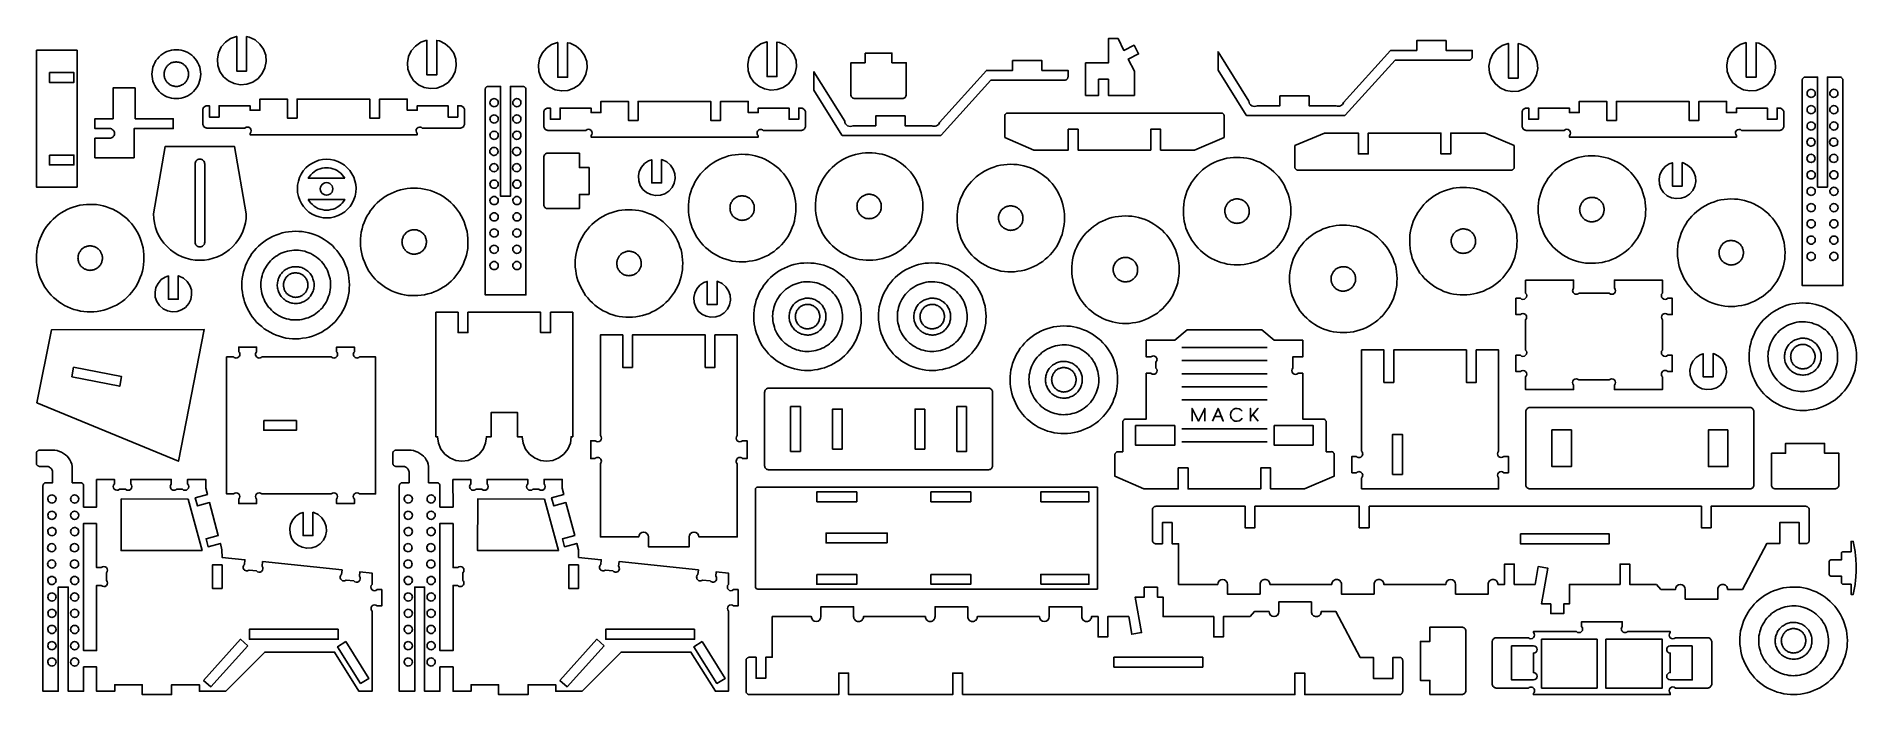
# Model space of a CAD drawing. Extents: x 18 to 1201, y 18 to 446.
import ezdxf

# ---------------------------------------------------------------- set-up
doc = ezdxf.new("R2010")
doc.units = 0
doc.header["$MEASUREMENT"] = 0
for name, color, linetype in [('EXT', 1, 'CONTINUOUS'), ('INT', 150, 'CONTINUOUS'), ('POCKET_1_1MM', 105, 'CONTINUOUS')]:
    doc.layers.add(name, color=color, linetype=linetype)

msp = doc.modelspace()

# ---------------------------------------------------------------- linework, layer by layer
at = {"layer": 'EXT'}
for points in [[(162.3, 418.3), (158.8, 416), (154.9, 414.6), (150.8, 414.3), (146.7, 415), (143, 416.8), (139.8, 419.5), (137.5, 422.9), (136.1, 426.8), (135.8, 430.9), (136.5, 435), (138.3, 438.8), (141, 441.9), (144.4, 444.3), (148.3, 445.6), (148.4, 445.6), (148.4, 423.1), (154.8, 423.1), (154.8, 445.5), (156.5, 445.2), (160.3, 443.4), (163.4, 440.7), (165.8, 437.3), (167.2, 433.4), (167.5, 429.3), (166.7, 425.2), (164.9, 421.5)], [(285.8, 415.8), (282.3, 413.5), (278.4, 412.1), (274.3, 411.8), (270.2, 412.5), (266.5, 414.3), (263.3, 417), (261, 420.4), (259.6, 424.3), (259.3, 428.4), (260, 432.5), (261.8, 436.3), (264.5, 439.4), (267.9, 441.8), (271.8, 443.1), (271.9, 443.1), (271.9, 420.6), (278.3, 420.6), (278.3, 443), (280, 442.7), (283.8, 440.9), (286.9, 438.2), (289.3, 434.8), (290.7, 430.9), (291, 426.8), (290.2, 422.7), (288.4, 419)], [(370.8, 414.3), (367.3, 412), (363.4, 410.6), (359.3, 410.3), (355.2, 411), (351.5, 412.8), (348.3, 415.5), (346, 418.9), (344.6, 422.8), (344.3, 426.9), (345, 431), (346.8, 434.8), (349.5, 437.9), (352.9, 440.3), (356.8, 441.6), (356.9, 441.6), (356.9, 419.1), (363.3, 419.1), (363.3, 441.5), (365, 441.2), (368.8, 439.4), (371.9, 436.7), (374.3, 433.3), (375.7, 429.4), (376, 425.3), (375.2, 421.2), (373.4, 417.5)], [(506.8, 414.8), (503.3, 412.5), (499.4, 411.1), (495.3, 410.8), (491.2, 411.5), (487.5, 413.3), (484.3, 416), (482, 419.4), (480.6, 423.3), (480.3, 427.4), (481, 431.5), (482.8, 435.3), (485.5, 438.4), (488.9, 440.8), (492.8, 442.1), (492.9, 442.1), (492.9, 419.6), (499.3, 419.6), (499.3, 442), (501, 441.7), (504.8, 439.9), (507.9, 437.2), (510.3, 433.8), (511.7, 429.9), (512, 425.8), (511.2, 421.7), (509.4, 418)], [(699.8, 407.3), (708.2, 407.3), (708.2, 417.8), (714.6, 417.8), (714.6, 407.3), (731.5, 407.3), (731.5, 423), (727.5, 430.9), (734.2, 434.3), (731.3, 439.9), (724.7, 436.6), (720.9, 444.2), (714.6, 444.2), (714.6, 428.4), (699.8, 428.4)], [(988.3, 413.8), (984.8, 411.5), (980.9, 410.1), (976.8, 409.8), (972.7, 410.5), (969, 412.3), (965.8, 415), (963.5, 418.4), (962.1, 422.3), (961.8, 426.4), (962.5, 430.5), (964.3, 434.3), (967, 437.4), (970.4, 439.8), (974.3, 441.1), (974.4, 441.1), (974.4, 418.6), (980.8, 418.6), (980.8, 441), (982.5, 440.7), (986.3, 438.9), (989.4, 436.2), (991.8, 432.8), (993.2, 428.9), (993.5, 424.8), (992.7, 420.7), (990.9, 417)], [(1142.8, 414.3), (1139.3, 412), (1135.4, 410.6), (1131.3, 410.3), (1127.2, 411), (1123.5, 412.8), (1120.3, 415.5), (1118, 418.9), (1116.6, 422.8), (1116.3, 426.9), (1117, 431), (1118.8, 434.8), (1121.5, 437.9), (1124.9, 440.3), (1128.8, 441.6), (1128.9, 441.6), (1128.9, 419.1), (1135.3, 419.1), (1135.3, 441.5), (1137, 441.2), (1140.8, 439.4), (1143.9, 436.7), (1146.3, 433.3), (1147.7, 429.4), (1148, 425.3), (1147.2, 421.2), (1145.4, 417.5)], [(18.3, 436.7), (18.3, 347.8), (44.7, 347.8), (44.7, 436.7)], [(1166.6, 419.1), (1166.3, 418.9), (1166.1, 418.8), (1165.9, 418.6), (1165.7, 418.4), (1165.5, 418.2), (1165.4, 417.9), (1165.3, 417.7), (1165.3, 417.4), (1165.3, 417.1), (1165.3, 283.8), (1191.7, 283.8), (1191.7, 417.1), (1191.7, 417.4), (1191.6, 417.7), (1191.6, 417.9), (1191.4, 418.2), (1191.3, 418.4), (1191.1, 418.6), (1190.9, 418.8), (1190.7, 418.9), (1190.4, 419.1), (1190.1, 419.2), (1189.9, 419.2), (1189.6, 419.2), (1181.7, 419.2), (1181.7, 347.8), (1175.3, 347.8), (1175.3, 419.2), (1167.4, 419.2), (1167.1, 419.2), (1166.8, 419.2)], [(311.1, 413.1), (310.8, 412.9), (310.6, 412.8), (310.4, 412.6), (310.2, 412.4), (310, 412.2), (309.9, 411.9), (309.8, 411.7), (309.8, 411.4), (309.8, 411.1), (309.8, 277.8), (336.2, 277.8), (336.2, 411.1), (336.2, 411.4), (336.1, 411.7), (336.1, 411.9), (335.9, 412.2), (335.8, 412.4), (335.6, 412.6), (335.4, 412.8), (335.2, 412.9), (334.9, 413.1), (334.6, 413.2), (334.4, 413.2), (334.1, 413.2), (326.2, 413.2), (326.2, 341.8), (319.8, 341.8), (319.8, 413.2), (311.9, 413.2), (311.6, 413.2), (311.3, 413.2)], [(647.3, 380), (647.3, 393.8), (647.3, 394.1), (647.3, 394.4), (647.4, 394.6), (647.5, 394.9), (647.7, 395.1), (647.9, 395.3), (648.1, 395.5), (648.3, 395.7), (648.6, 395.8), (648.8, 395.9), (649.1, 395.9), (649.4, 395.9), (787.6, 395.9), (787.9, 395.9), (788.2, 395.9), (788.4, 395.8), (788.7, 395.7), (788.9, 395.5), (789.1, 395.3), (789.3, 395.1), (789.5, 394.9), (789.6, 394.6), (789.7, 394.4), (789.7, 394.1), (789.7, 393.8), (789.7, 380), (770.5, 371.8), (748.5, 371.8), (748.5, 385.4), (742.1, 385.4), (742.1, 371.8), (694.9, 371.8), (694.9, 385.4), (688.5, 385.4), (688.5, 371.8), (666.2, 371.8)], [(978.2, 374.7), (978.2, 360.9), (978.2, 360.6), (978.2, 360.3), (978.1, 360.1), (978, 359.8), (977.8, 359.6), (977.6, 359.4), (977.4, 359.2), (977.2, 359), (976.9, 358.9), (976.7, 358.8), (976.4, 358.8), (976.1, 358.8), (837.9, 358.8), (837.6, 358.8), (837.3, 358.8), (837.1, 358.9), (836.8, 359), (836.6, 359.2), (836.4, 359.4), (836.2, 359.6), (836, 359.8), (835.9, 360.1), (835.8, 360.3), (835.8, 360.6), (835.8, 360.9), (835.8, 374.7), (854.9, 382.9), (877, 382.9), (877, 369.3), (883.4, 369.3), (883.4, 382.9), (930.6, 382.9), (930.6, 369.3), (937, 369.3), (937, 382.9), (959.3, 382.9)], [(452.9, 308.6), (451.3, 310.1), (449.9, 311.8), (448.5, 313.5), (447.3, 315.3), (446.2, 317.2), (445.2, 319.2), (444.3, 321.2), (443.5, 323.2), (442.9, 325.3), (442.4, 327.5), (442.1, 329.6), (441.8, 331.8), (441.8, 334), (441.8, 336.2), (442, 338.4), (442.3, 340.6), (442.8, 342.7), (443.4, 344.8), (444.1, 346.9), (445, 348.9), (446, 350.9), (447.1, 352.7), (448.3, 354.6), (449.7, 356.3), (451.1, 358), (452.6, 359.5), (454.3, 361), (456, 362.3), (457.8, 363.6), (459.7, 364.7), (461.7, 365.7), (463.7, 366.6), (465.7, 367.3), (467.8, 368), (470, 368.5), (472.1, 368.8), (474.3, 369), (476.5, 369.1), (478.7, 369), (480.9, 368.9), (483.1, 368.5), (485.2, 368.1), (487.3, 367.5), (489.4, 366.7), (491.4, 365.9), (493.4, 364.9), (495.2, 363.8), (497.1, 362.5), (498.8, 361.2), (500.5, 359.8), (502, 358.2), (503.5, 356.6), (504.8, 354.9), (506.1, 353), (507.2, 351.2), (508.2, 349.2), (509.1, 347.2), (509.8, 345.1), (510.5, 343), (511, 340.9), (511.3, 338.7), (511.5, 336.5), (511.6, 334.4), (511.5, 332.2), (511.4, 330), (511, 327.8), (510.6, 325.7), (510, 323.6), (509.2, 321.5), (508.4, 319.5), (507.4, 317.5), (506.3, 315.6), (505, 313.8), (503.7, 312.1), (502.3, 310.4), (500.7, 308.8), (499.1, 307.4), (497.4, 306), (495.5, 304.8), (493.7, 303.7), (491.7, 302.7), (489.7, 301.8), (487.6, 301), (485.5, 300.4), (483.4, 299.9), (481.2, 299.6), (479, 299.3), (476.9, 299.3), (474.7, 299.3), (472.5, 299.5), (470.3, 299.8), (468.2, 300.3), (466.1, 300.9), (464, 301.6), (462, 302.5), (460, 303.5), (458.1, 304.6), (456.3, 305.8), (454.6, 307.2)], [(535.4, 309.6), (533.8, 311.1), (532.4, 312.8), (531, 314.5), (529.8, 316.3), (528.7, 318.2), (527.7, 320.2), (526.8, 322.2), (526, 324.2), (525.4, 326.3), (524.9, 328.5), (524.6, 330.6), (524.3, 332.8), (524.3, 335), (524.3, 337.2), (524.5, 339.4), (524.8, 341.6), (525.3, 343.7), (525.9, 345.8), (526.6, 347.9), (527.5, 349.9), (528.5, 351.9), (529.6, 353.7), (530.8, 355.6), (532.2, 357.3), (533.6, 359), (535.1, 360.5), (536.8, 362), (538.5, 363.3), (540.3, 364.6), (542.2, 365.7), (544.2, 366.7), (546.2, 367.6), (548.2, 368.3), (550.3, 369), (552.5, 369.5), (554.6, 369.8), (556.8, 370), (559, 370.1), (561.2, 370), (563.4, 369.9), (565.6, 369.5), (567.7, 369.1), (569.8, 368.5), (571.9, 367.7), (573.9, 366.9), (575.9, 365.9), (577.7, 364.8), (579.6, 363.5), (581.3, 362.2), (583, 360.8), (584.5, 359.2), (586, 357.6), (587.3, 355.9), (588.6, 354), (589.7, 352.2), (590.7, 350.2), (591.6, 348.2), (592.3, 346.1), (593, 344), (593.5, 341.9), (593.8, 339.7), (594, 337.5), (594.1, 335.4), (594, 333.2), (593.9, 331), (593.5, 328.8), (593.1, 326.7), (592.5, 324.6), (591.7, 322.5), (590.9, 320.5), (589.9, 318.5), (588.8, 316.6), (587.5, 314.8), (586.2, 313.1), (584.8, 311.4), (583.2, 309.8), (581.6, 308.4), (579.9, 307), (578, 305.8), (576.2, 304.7), (574.2, 303.7), (572.2, 302.8), (570.1, 302), (568, 301.4), (565.9, 300.9), (563.7, 300.6), (561.5, 300.3), (559.4, 300.3), (557.2, 300.3), (555, 300.5), (552.8, 300.8), (550.7, 301.3), (548.6, 301.9), (546.5, 302.6), (544.5, 303.5), (542.5, 304.5), (540.6, 305.6), (538.8, 306.8), (537.1, 308.2)], [(774.4, 306.6), (772.8, 308.1), (771.4, 309.8), (770, 311.5), (768.8, 313.3), (767.7, 315.2), (766.7, 317.2), (765.8, 319.2), (765, 321.2), (764.4, 323.3), (763.9, 325.5), (763.6, 327.6), (763.3, 329.8), (763.3, 332), (763.3, 334.2), (763.5, 336.4), (763.8, 338.6), (764.3, 340.7), (764.9, 342.8), (765.6, 344.9), (766.5, 346.9), (767.5, 348.9), (768.6, 350.7), (769.8, 352.6), (771.2, 354.3), (772.6, 356), (774.1, 357.5), (775.8, 359), (777.5, 360.3), (779.3, 361.6), (781.2, 362.7), (783.2, 363.7), (785.2, 364.6), (787.2, 365.3), (789.3, 366), (791.5, 366.5), (793.6, 366.8), (795.8, 367), (798, 367.1), (800.2, 367), (802.4, 366.9), (804.6, 366.5), (806.7, 366.1), (808.8, 365.5), (810.9, 364.7), (812.9, 363.9), (814.9, 362.9), (816.7, 361.8), (818.6, 360.5), (820.3, 359.2), (822, 357.8), (823.5, 356.2), (825, 354.6), (826.3, 352.9), (827.6, 351), (828.7, 349.2), (829.7, 347.2), (830.6, 345.2), (831.3, 343.1), (832, 341), (832.5, 338.9), (832.8, 336.7), (833, 334.5), (833.1, 332.4), (833, 330.2), (832.9, 328), (832.5, 325.8), (832.1, 323.7), (831.5, 321.6), (830.7, 319.5), (829.9, 317.5), (828.9, 315.5), (827.8, 313.6), (826.5, 311.8), (825.2, 310.1), (823.8, 308.4), (822.2, 306.8), (820.6, 305.4), (818.9, 304), (817, 302.8), (815.2, 301.7), (813.2, 300.7), (811.2, 299.8), (809.1, 299), (807, 298.4), (804.9, 297.9), (802.7, 297.6), (800.5, 297.3), (798.4, 297.3), (796.2, 297.3), (794, 297.5), (791.8, 297.8), (789.7, 298.3), (787.6, 298.9), (785.5, 299.6), (783.5, 300.5), (781.5, 301.5), (779.6, 302.6), (777.8, 303.8), (776.1, 305.2)], [(1004.9, 307.6), (1003.3, 309.1), (1001.9, 310.8), (1000.5, 312.5), (999.3, 314.3), (998.2, 316.2), (997.2, 318.2), (996.3, 320.2), (995.5, 322.2), (994.9, 324.3), (994.4, 326.5), (994.1, 328.6), (993.8, 330.8), (993.8, 333), (993.8, 335.2), (994, 337.4), (994.3, 339.6), (994.8, 341.7), (995.4, 343.8), (996.1, 345.9), (997, 347.9), (998, 349.9), (999.1, 351.7), (1000.3, 353.6), (1001.7, 355.3), (1003.1, 357), (1004.6, 358.5), (1006.3, 360), (1008, 361.3), (1009.8, 362.6), (1011.7, 363.7), (1013.7, 364.7), (1015.7, 365.6), (1017.7, 366.3), (1019.8, 367), (1022, 367.5), (1024.1, 367.8), (1026.3, 368), (1028.5, 368.1), (1030.7, 368), (1032.9, 367.9), (1035.1, 367.5), (1037.2, 367.1), (1039.3, 366.5), (1041.4, 365.7), (1043.4, 364.9), (1045.4, 363.9), (1047.2, 362.8), (1049.1, 361.5), (1050.8, 360.2), (1052.5, 358.8), (1054, 357.2), (1055.5, 355.6), (1056.8, 353.9), (1058.1, 352), (1059.2, 350.2), (1060.2, 348.2), (1061.1, 346.2), (1061.8, 344.1), (1062.5, 342), (1063, 339.9), (1063.3, 337.7), (1063.5, 335.5), (1063.6, 333.4), (1063.5, 331.2), (1063.4, 329), (1063, 326.8), (1062.6, 324.7), (1062, 322.6), (1061.2, 320.5), (1060.4, 318.5), (1059.4, 316.5), (1058.3, 314.6), (1057, 312.8), (1055.7, 311.1), (1054.3, 309.4), (1052.7, 307.8), (1051.1, 306.4), (1049.4, 305), (1047.5, 303.8), (1045.7, 302.7), (1043.7, 301.7), (1041.7, 300.8), (1039.6, 300), (1037.5, 299.4), (1035.4, 298.9), (1033.2, 298.6), (1031, 298.3), (1028.9, 298.3), (1026.7, 298.3), (1024.5, 298.5), (1022.3, 298.8), (1020.2, 299.3), (1018.1, 299.9), (1016, 300.6), (1014, 301.5), (1012, 302.5), (1010.1, 303.6), (1008.3, 304.8), (1006.6, 306.2)], [(191.8, 335.1), (190.4, 337.2), (189.3, 339.4), (188.4, 341.7), (187.9, 344.2), (187.8, 346.7), (187.9, 349.1), (188.4, 351.6), (189.2, 354), (190.2, 356.2), (191.6, 358.3), (193.2, 360.2), (195.1, 361.8), (197.2, 363.2), (199.4, 364.3), (201.7, 365.2), (204.2, 365.7), (206.7, 365.9), (209.2, 365.7), (211.6, 365.2), (214, 364.5), (216.2, 363.4), (218.3, 362), (220.2, 360.4), (221.8, 358.5), (223.2, 356.5), (224.4, 354.2), (225.2, 351.9), (225.7, 349.4), (225.9, 347), (225.7, 344.5), (225.3, 342), (224.5, 339.7), (223.4, 337.4), (222, 335.3), (220.4, 333.4), (218.5, 331.8), (216.5, 330.4), (214.2, 329.3), (211.9, 328.4), (209.4, 327.9), (207, 327.8), (204.5, 327.9), (202, 328.4), (199.7, 329.1), (197.4, 330.2), (195.3, 331.6), (193.4, 333.2)], [(429.1, 345.2), (426.5, 343.5), (423.6, 342.5), (420.4, 342.3), (417.4, 342.9), (414.6, 344.2), (412.2, 346.3), (410.5, 348.9), (409.5, 351.8), (409.3, 355), (409.9, 358), (411.3, 360.8), (413.3, 363.2), (415.9, 364.9), (418, 365.6), (418, 350.5), (424.4, 350.5), (424.4, 365.7), (425, 365.5), (427.8, 364.1), (430.2, 362.1), (431.9, 359.5), (432.9, 356.5), (433.1, 353.4), (432.5, 350.4), (431.2, 347.6)], [(627.4, 302.1), (625.8, 303.6), (624.4, 305.3), (623, 307), (621.8, 308.8), (620.7, 310.7), (619.7, 312.7), (618.8, 314.7), (618, 316.7), (617.4, 318.8), (616.9, 321), (616.6, 323.1), (616.3, 325.3), (616.3, 327.5), (616.3, 329.7), (616.5, 331.9), (616.8, 334.1), (617.3, 336.2), (617.9, 338.3), (618.6, 340.4), (619.5, 342.4), (620.5, 344.4), (621.6, 346.2), (622.8, 348.1), (624.2, 349.8), (625.6, 351.5), (627.1, 353), (628.8, 354.5), (630.5, 355.8), (632.3, 357.1), (634.2, 358.2), (636.2, 359.2), (638.2, 360.1), (640.2, 360.8), (642.3, 361.5), (644.5, 362), (646.6, 362.3), (648.8, 362.5), (651, 362.6), (653.2, 362.5), (655.4, 362.4), (657.6, 362), (659.7, 361.6), (661.8, 361), (663.9, 360.2), (665.9, 359.4), (667.9, 358.4), (669.7, 357.3), (671.6, 356), (673.3, 354.7), (675, 353.3), (676.5, 351.7), (678, 350.1), (679.3, 348.4), (680.6, 346.5), (681.7, 344.7), (682.7, 342.7), (683.6, 340.7), (684.3, 338.6), (685, 336.5), (685.5, 334.4), (685.8, 332.2), (686, 330), (686.1, 327.9), (686, 325.7), (685.9, 323.5), (685.5, 321.3), (685.1, 319.2), (684.5, 317.1), (683.7, 315), (682.9, 313), (681.9, 311), (680.8, 309.1), (679.5, 307.3), (678.2, 305.6), (676.8, 303.9), (675.2, 302.3), (673.6, 300.9), (671.9, 299.5), (670, 298.3), (668.2, 297.2), (666.2, 296.2), (664.2, 295.3), (662.1, 294.5), (660, 293.9), (657.9, 293.4), (655.7, 293.1), (653.5, 292.8), (651.4, 292.8), (649.2, 292.8), (647, 293), (644.8, 293.3), (642.7, 293.8), (640.6, 294.4), (638.5, 295.1), (636.5, 296), (634.5, 297), (632.6, 298.1), (630.8, 299.3), (629.1, 300.7)], [(1092.1, 343.2), (1089.5, 341.5), (1086.6, 340.5), (1083.4, 340.3), (1080.4, 340.9), (1077.6, 342.2), (1075.2, 344.3), (1073.5, 346.9), (1072.5, 349.8), (1072.3, 353), (1072.9, 356), (1074.3, 358.8), (1076.3, 361.2), (1078.9, 362.9), (1081, 363.6), (1081, 348.5), (1087.4, 348.5), (1087.4, 363.7), (1088, 363.5), (1090.8, 362.1), (1093.2, 360.1), (1094.9, 357.5), (1095.9, 354.5), (1096.1, 351.4), (1095.5, 348.4), (1094.2, 345.6)], [(239.9, 286.6), (238.3, 288.1), (236.9, 289.8), (235.5, 291.5), (234.3, 293.3), (233.2, 295.2), (232.2, 297.2), (231.3, 299.2), (230.5, 301.2), (229.9, 303.3), (229.4, 305.5), (229.1, 307.6), (228.8, 309.8), (228.8, 312), (228.8, 314.2), (229, 316.4), (229.3, 318.6), (229.8, 320.7), (230.4, 322.8), (231.1, 324.9), (232, 326.9), (233, 328.9), (234.1, 330.7), (235.3, 332.6), (236.7, 334.3), (238.1, 336), (239.6, 337.5), (241.3, 339), (243, 340.3), (244.8, 341.6), (246.7, 342.7), (248.7, 343.7), (250.7, 344.6), (252.7, 345.3), (254.8, 346), (257, 346.5), (259.1, 346.8), (261.3, 347), (263.5, 347.1), (265.7, 347), (267.9, 346.9), (270.1, 346.5), (272.2, 346.1), (274.3, 345.5), (276.4, 344.7), (278.4, 343.9), (280.4, 342.9), (282.2, 341.8), (284.1, 340.5), (285.8, 339.2), (287.5, 337.8), (289, 336.2), (290.5, 334.6), (291.8, 332.9), (293.1, 331), (294.2, 329.2), (295.2, 327.2), (296.1, 325.2), (296.8, 323.1), (297.5, 321), (298, 318.9), (298.3, 316.7), (298.5, 314.5), (298.6, 312.4), (298.5, 310.2), (298.4, 308), (298, 305.8), (297.6, 303.7), (297, 301.6), (296.2, 299.5), (295.4, 297.5), (294.4, 295.5), (293.3, 293.6), (292, 291.8), (290.7, 290.1), (289.3, 288.4), (287.7, 286.8), (286.1, 285.4), (284.4, 284), (282.5, 282.8), (280.7, 281.7), (278.7, 280.7), (276.7, 279.8), (274.6, 279), (272.5, 278.4), (270.4, 277.9), (268.2, 277.6), (266, 277.3), (263.9, 277.3), (261.7, 277.3), (259.5, 277.5), (257.3, 277.8), (255.2, 278.3), (253.1, 278.9), (251, 279.6), (249, 280.5), (247, 281.5), (245.1, 282.6), (243.3, 283.8), (241.6, 285.2)], [(921.4, 287.1), (919.8, 288.6), (918.4, 290.3), (917, 292), (915.8, 293.8), (914.7, 295.7), (913.7, 297.7), (912.8, 299.7), (912, 301.7), (911.4, 303.8), (910.9, 306), (910.6, 308.1), (910.3, 310.3), (910.3, 312.5), (910.3, 314.7), (910.5, 316.9), (910.8, 319.1), (911.3, 321.2), (911.9, 323.3), (912.6, 325.4), (913.5, 327.4), (914.5, 329.4), (915.6, 331.2), (916.8, 333.1), (918.2, 334.8), (919.6, 336.5), (921.1, 338), (922.8, 339.5), (924.5, 340.8), (926.3, 342.1), (928.2, 343.2), (930.2, 344.2), (932.2, 345.1), (934.2, 345.8), (936.3, 346.5), (938.5, 347), (940.6, 347.3), (942.8, 347.5), (945, 347.6), (947.2, 347.5), (949.4, 347.4), (951.6, 347), (953.7, 346.6), (955.8, 346), (957.9, 345.2), (959.9, 344.4), (961.9, 343.4), (963.7, 342.3), (965.6, 341), (967.3, 339.7), (969, 338.3), (970.5, 336.7), (972, 335.1), (973.3, 333.4), (974.6, 331.5), (975.7, 329.7), (976.7, 327.7), (977.6, 325.7), (978.3, 323.6), (979, 321.5), (979.5, 319.4), (979.8, 317.2), (980, 315), (980.1, 312.9), (980, 310.7), (979.9, 308.5), (979.5, 306.3), (979.1, 304.2), (978.5, 302.1), (977.7, 300), (976.9, 298), (975.9, 296), (974.8, 294.1), (973.5, 292.3), (972.2, 290.6), (970.8, 288.9), (969.2, 287.3), (967.6, 285.9), (965.9, 284.5), (964, 283.3), (962.2, 282.2), (960.2, 281.2), (958.2, 280.3), (956.1, 279.5), (954, 278.9), (951.9, 278.4), (949.7, 278.1), (947.5, 277.8), (945.4, 277.8), (943.2, 277.8), (941, 278), (938.8, 278.3), (936.7, 278.8), (934.6, 279.4), (932.5, 280.1), (930.5, 281), (928.5, 282), (926.6, 283.1), (924.8, 284.3), (923.1, 285.7)], [(29.4, 276.1), (27.8, 277.6), (26.4, 279.3), (25, 281), (23.8, 282.8), (22.7, 284.7), (21.7, 286.7), (20.8, 288.7), (20, 290.7), (19.4, 292.8), (18.9, 295), (18.6, 297.1), (18.3, 299.3), (18.3, 301.5), (18.3, 303.7), (18.5, 305.9), (18.8, 308.1), (19.3, 310.2), (19.9, 312.3), (20.6, 314.4), (21.5, 316.4), (22.5, 318.4), (23.6, 320.2), (24.8, 322.1), (26.2, 323.8), (27.6, 325.5), (29.1, 327), (30.8, 328.5), (32.5, 329.8), (34.3, 331.1), (36.2, 332.2), (38.2, 333.2), (40.2, 334.1), (42.2, 334.8), (44.3, 335.5), (46.5, 336), (48.6, 336.3), (50.8, 336.5), (53, 336.6), (55.2, 336.5), (57.4, 336.4), (59.6, 336), (61.7, 335.6), (63.8, 335), (65.9, 334.2), (67.9, 333.4), (69.9, 332.4), (71.7, 331.3), (73.6, 330), (75.3, 328.7), (77, 327.3), (78.5, 325.7), (80, 324.1), (81.3, 322.4), (82.6, 320.5), (83.7, 318.7), (84.7, 316.7), (85.6, 314.7), (86.3, 312.6), (87, 310.5), (87.5, 308.4), (87.8, 306.2), (88, 304), (88.1, 301.9), (88, 299.7), (87.9, 297.5), (87.5, 295.3), (87.1, 293.2), (86.5, 291.1), (85.7, 289), (84.9, 287), (83.9, 285), (82.8, 283.1), (81.5, 281.3), (80.2, 279.6), (78.8, 277.9), (77.2, 276.3), (75.6, 274.9), (73.9, 273.5), (72, 272.3), (70.2, 271.2), (68.2, 270.2), (66.2, 269.3), (64.1, 268.5), (62, 267.9), (59.9, 267.4), (57.7, 267.1), (55.5, 266.8), (53.4, 266.8), (51.2, 266.8), (49, 267), (46.8, 267.3), (44.7, 267.8), (42.6, 268.4), (40.5, 269.1), (38.5, 270), (36.5, 271), (34.6, 272.1), (32.8, 273.3), (31.1, 274.7)], [(379.4, 272.6), (377.8, 274.1), (376.4, 275.8), (375, 277.5), (373.8, 279.3), (372.7, 281.2), (371.7, 283.2), (370.8, 285.2), (370, 287.2), (369.4, 289.3), (368.9, 291.5), (368.6, 293.6), (368.3, 295.8), (368.3, 298), (368.3, 300.2), (368.5, 302.4), (368.8, 304.6), (369.3, 306.7), (369.9, 308.8), (370.6, 310.9), (371.5, 312.9), (372.5, 314.9), (373.6, 316.7), (374.8, 318.6), (376.2, 320.3), (377.6, 322), (379.1, 323.5), (380.8, 325), (382.5, 326.3), (384.3, 327.6), (386.2, 328.7), (388.2, 329.7), (390.2, 330.6), (392.2, 331.3), (394.3, 332), (396.5, 332.5), (398.6, 332.8), (400.8, 333), (403, 333.1), (405.2, 333), (407.4, 332.9), (409.6, 332.5), (411.7, 332.1), (413.8, 331.5), (415.9, 330.7), (417.9, 329.9), (419.9, 328.9), (421.7, 327.8), (423.6, 326.5), (425.3, 325.2), (427, 323.8), (428.5, 322.2), (430, 320.6), (431.3, 318.9), (432.6, 317), (433.7, 315.2), (434.7, 313.2), (435.6, 311.2), (436.3, 309.1), (437, 307), (437.5, 304.9), (437.8, 302.7), (438, 300.5), (438.1, 298.4), (438, 296.2), (437.9, 294), (437.5, 291.8), (437.1, 289.7), (436.5, 287.6), (435.7, 285.5), (434.9, 283.5), (433.9, 281.5), (432.8, 279.6), (431.5, 277.8), (430.2, 276.1), (428.8, 274.4), (427.2, 272.8), (425.6, 271.4), (423.9, 270), (422, 268.8), (420.2, 267.7), (418.2, 266.7), (416.2, 265.8), (414.1, 265), (412, 264.4), (409.9, 263.9), (407.7, 263.6), (405.5, 263.3), (403.4, 263.3), (401.2, 263.3), (399, 263.5), (396.8, 263.8), (394.7, 264.3), (392.6, 264.9), (390.5, 265.6), (388.5, 266.5), (386.5, 267.5), (384.6, 268.6), (382.8, 269.8), (381.1, 271.2)], [(1095.4, 279.6), (1093.8, 281.1), (1092.4, 282.8), (1091, 284.5), (1089.8, 286.3), (1088.7, 288.2), (1087.7, 290.2), (1086.8, 292.2), (1086, 294.2), (1085.4, 296.3), (1084.9, 298.5), (1084.6, 300.6), (1084.3, 302.8), (1084.3, 305), (1084.3, 307.2), (1084.5, 309.4), (1084.8, 311.6), (1085.3, 313.7), (1085.9, 315.8), (1086.6, 317.9), (1087.5, 319.9), (1088.5, 321.9), (1089.6, 323.7), (1090.8, 325.6), (1092.2, 327.3), (1093.6, 329), (1095.1, 330.5), (1096.8, 332), (1098.5, 333.3), (1100.3, 334.6), (1102.2, 335.7), (1104.2, 336.7), (1106.2, 337.6), (1108.2, 338.3), (1110.3, 339), (1112.5, 339.5), (1114.6, 339.8), (1116.8, 340), (1119, 340.1), (1121.2, 340), (1123.4, 339.9), (1125.6, 339.5), (1127.7, 339.1), (1129.8, 338.5), (1131.9, 337.7), (1133.9, 336.9), (1135.9, 335.9), (1137.7, 334.8), (1139.6, 333.5), (1141.3, 332.2), (1143, 330.8), (1144.5, 329.2), (1146, 327.6), (1147.3, 325.9), (1148.6, 324), (1149.7, 322.2), (1150.7, 320.2), (1151.6, 318.2), (1152.3, 316.1), (1153, 314), (1153.5, 311.9), (1153.8, 309.7), (1154, 307.5), (1154.1, 305.4), (1154, 303.2), (1153.9, 301), (1153.5, 298.8), (1153.1, 296.7), (1152.5, 294.6), (1151.7, 292.5), (1150.9, 290.5), (1149.9, 288.5), (1148.8, 286.6), (1147.5, 284.8), (1146.2, 283.1), (1144.8, 281.4), (1143.2, 279.8), (1141.6, 278.4), (1139.9, 277), (1138, 275.8), (1136.2, 274.7), (1134.2, 273.7), (1132.2, 272.8), (1130.1, 272), (1128, 271.4), (1125.9, 270.9), (1123.7, 270.6), (1121.5, 270.3), (1119.4, 270.3), (1117.2, 270.3), (1115, 270.5), (1112.8, 270.8), (1110.7, 271.3), (1108.6, 271.9), (1106.5, 272.6), (1104.5, 273.5), (1102.5, 274.5), (1100.6, 275.6), (1098.8, 276.8), (1097.1, 278.2)], [(701.9, 268.6), (700.3, 270.1), (698.9, 271.8), (697.5, 273.5), (696.3, 275.3), (695.2, 277.2), (694.2, 279.2), (693.3, 281.2), (692.5, 283.2), (691.9, 285.3), (691.4, 287.5), (691.1, 289.6), (690.8, 291.8), (690.8, 294), (690.8, 296.2), (691, 298.4), (691.3, 300.6), (691.8, 302.7), (692.4, 304.8), (693.1, 306.9), (694, 308.9), (695, 310.9), (696.1, 312.7), (697.3, 314.6), (698.7, 316.3), (700.1, 318), (701.6, 319.5), (703.3, 321), (705, 322.3), (706.8, 323.6), (708.7, 324.7), (710.7, 325.7), (712.7, 326.6), (714.7, 327.3), (716.8, 328), (719, 328.5), (721.1, 328.8), (723.3, 329), (725.5, 329.1), (727.7, 329), (729.9, 328.9), (732.1, 328.5), (734.2, 328.1), (736.3, 327.5), (738.4, 326.7), (740.4, 325.9), (742.4, 324.9), (744.2, 323.8), (746.1, 322.5), (747.8, 321.2), (749.5, 319.8), (751, 318.2), (752.5, 316.6), (753.8, 314.9), (755.1, 313), (756.2, 311.2), (757.2, 309.2), (758.1, 307.2), (758.8, 305.1), (759.5, 303), (760, 300.9), (760.3, 298.7), (760.5, 296.5), (760.6, 294.4), (760.5, 292.2), (760.4, 290), (760, 287.8), (759.6, 285.7), (759, 283.6), (758.2, 281.5), (757.4, 279.5), (756.4, 277.5), (755.3, 275.6), (754, 273.8), (752.7, 272.1), (751.3, 270.4), (749.7, 268.8), (748.1, 267.4), (746.4, 266), (744.5, 264.8), (742.7, 263.7), (740.7, 262.7), (738.7, 261.8), (736.6, 261), (734.5, 260.4), (732.4, 259.9), (730.2, 259.6), (728, 259.3), (725.9, 259.3), (723.7, 259.3), (721.5, 259.5), (719.3, 259.8), (717.2, 260.3), (715.1, 260.9), (713, 261.6), (711, 262.5), (709, 263.5), (707.1, 264.6), (705.3, 265.8), (703.6, 267.2)], [(843.4, 262.6), (841.8, 264.1), (840.4, 265.8), (839, 267.5), (837.8, 269.3), (836.7, 271.2), (835.7, 273.2), (834.8, 275.2), (834, 277.2), (833.4, 279.3), (832.9, 281.5), (832.6, 283.6), (832.3, 285.8), (832.3, 288), (832.3, 290.2), (832.5, 292.4), (832.8, 294.6), (833.3, 296.7), (833.9, 298.8), (834.6, 300.9), (835.5, 302.9), (836.5, 304.9), (837.6, 306.7), (838.8, 308.6), (840.2, 310.3), (841.6, 312), (843.1, 313.5), (844.8, 315), (846.5, 316.3), (848.3, 317.6), (850.2, 318.7), (852.2, 319.7), (854.2, 320.6), (856.2, 321.3), (858.3, 322), (860.5, 322.5), (862.6, 322.8), (864.8, 323), (867, 323.1), (869.2, 323), (871.4, 322.9), (873.6, 322.5), (875.7, 322.1), (877.8, 321.5), (879.9, 320.7), (881.9, 319.9), (883.9, 318.9), (885.7, 317.8), (887.6, 316.5), (889.3, 315.2), (891, 313.8), (892.5, 312.2), (894, 310.6), (895.3, 308.9), (896.6, 307), (897.7, 305.2), (898.7, 303.2), (899.6, 301.2), (900.3, 299.1), (901, 297), (901.5, 294.9), (901.8, 292.7), (902, 290.5), (902.1, 288.4), (902, 286.2), (901.9, 284), (901.5, 281.8), (901.1, 279.7), (900.5, 277.6), (899.7, 275.5), (898.9, 273.5), (897.9, 271.5), (896.8, 269.6), (895.5, 267.8), (894.2, 266.1), (892.8, 264.4), (891.2, 262.8), (889.6, 261.4), (887.9, 260), (886, 258.8), (884.2, 257.7), (882.2, 256.7), (880.2, 255.8), (878.1, 255), (876, 254.4), (873.9, 253.9), (871.7, 253.6), (869.5, 253.3), (867.4, 253.3), (865.2, 253.3), (863, 253.5), (860.8, 253.8), (858.7, 254.3), (856.6, 254.9), (854.5, 255.6), (852.5, 256.5), (850.5, 257.5), (848.6, 258.6), (846.8, 259.8), (845.1, 261.2)], [(162.9, 258.6), (161.3, 260.1), (159.9, 261.8), (158.5, 263.5), (157.3, 265.3), (156.2, 267.2), (155.2, 269.2), (154.3, 271.2), (153.5, 273.2), (152.9, 275.3), (152.4, 277.5), (152.1, 279.6), (151.8, 281.8), (151.8, 284), (151.8, 286.2), (152, 288.4), (152.3, 290.6), (152.8, 292.7), (153.4, 294.8), (154.1, 296.9), (155, 298.9), (156, 300.9), (157.1, 302.7), (158.3, 304.6), (159.7, 306.3), (161.1, 308), (162.6, 309.5), (164.3, 311), (166, 312.3), (167.8, 313.6), (169.7, 314.7), (171.7, 315.7), (173.7, 316.6), (175.7, 317.3), (177.8, 318), (180, 318.5), (182.1, 318.8), (184.3, 319), (186.5, 319.1), (188.7, 319), (190.9, 318.9), (193.1, 318.5), (195.2, 318.1), (197.3, 317.5), (199.4, 316.7), (201.4, 315.9), (203.4, 314.9), (205.2, 313.8), (207.1, 312.5), (208.8, 311.2), (210.5, 309.8), (212, 308.2), (213.5, 306.6), (214.8, 304.9), (216.1, 303), (217.2, 301.2), (218.2, 299.2), (219.1, 297.2), (219.8, 295.1), (220.5, 293), (221, 290.9), (221.3, 288.7), (221.5, 286.5), (221.6, 284.4), (221.5, 282.2), (221.4, 280), (221, 277.8), (220.6, 275.7), (220, 273.6), (219.2, 271.5), (218.4, 269.5), (217.4, 267.5), (216.3, 265.6), (215, 263.8), (213.7, 262.1), (212.3, 260.4), (210.7, 258.8), (209.1, 257.4), (207.4, 256), (205.5, 254.8), (203.7, 253.7), (201.7, 252.7), (199.7, 251.8), (197.6, 251), (195.5, 250.4), (193.4, 249.9), (191.2, 249.6), (189, 249.3), (186.9, 249.3), (184.7, 249.3), (182.5, 249.5), (180.3, 249.8), (178.2, 250.3), (176.1, 250.9), (174, 251.6), (172, 252.5), (170, 253.5), (168.1, 254.6), (166.3, 255.8), (164.6, 257.2)], [(495.4, 238.1), (493.8, 239.6), (492.4, 241.3), (491, 243), (489.8, 244.8), (488.7, 246.7), (487.7, 248.7), (486.8, 250.7), (486, 252.7), (485.4, 254.8), (484.9, 257), (484.6, 259.1), (484.3, 261.3), (484.3, 263.5), (484.3, 265.7), (484.5, 267.9), (484.8, 270.1), (485.3, 272.2), (485.9, 274.3), (486.6, 276.4), (487.5, 278.4), (488.5, 280.4), (489.6, 282.2), (490.8, 284.1), (492.2, 285.8), (493.6, 287.5), (495.1, 289), (496.8, 290.5), (498.5, 291.8), (500.3, 293.1), (502.2, 294.2), (504.2, 295.2), (506.2, 296.1), (508.2, 296.8), (510.3, 297.5), (512.5, 298), (514.6, 298.3), (516.8, 298.5), (519, 298.6), (521.2, 298.5), (523.4, 298.4), (525.6, 298), (527.7, 297.6), (529.8, 297), (531.9, 296.2), (533.9, 295.4), (535.9, 294.4), (537.7, 293.3), (539.6, 292), (541.3, 290.7), (543, 289.3), (544.5, 287.7), (546, 286.1), (547.3, 284.4), (548.6, 282.5), (549.7, 280.7), (550.7, 278.7), (551.6, 276.7), (552.3, 274.6), (553, 272.5), (553.5, 270.4), (553.8, 268.2), (554, 266), (554.1, 263.9), (554, 261.7), (553.9, 259.5), (553.5, 257.3), (553.1, 255.2), (552.5, 253.1), (551.7, 251), (550.9, 249), (549.9, 247), (548.8, 245.1), (547.5, 243.3), (546.2, 241.6), (544.8, 239.9), (543.2, 238.3), (541.6, 236.9), (539.9, 235.5), (538, 234.3), (536.2, 233.2), (534.2, 232.2), (532.2, 231.3), (530.1, 230.5), (528, 229.9), (525.9, 229.4), (523.7, 229.1), (521.5, 228.8), (519.4, 228.8), (517.2, 228.8), (515, 229), (512.8, 229.3), (510.7, 229.8), (508.6, 230.4), (506.5, 231.1), (504.5, 232), (502.5, 233), (500.6, 234.1), (498.8, 235.3), (497.1, 236.7)], [(576.4, 238.1), (574.8, 239.6), (573.4, 241.3), (572, 243), (570.8, 244.8), (569.7, 246.7), (568.7, 248.7), (567.8, 250.7), (567, 252.7), (566.4, 254.8), (565.9, 257), (565.6, 259.1), (565.3, 261.3), (565.3, 263.5), (565.3, 265.7), (565.5, 267.9), (565.8, 270.1), (566.3, 272.2), (566.9, 274.3), (567.6, 276.4), (568.5, 278.4), (569.5, 280.4), (570.6, 282.2), (571.8, 284.1), (573.2, 285.8), (574.6, 287.5), (576.1, 289), (577.8, 290.5), (579.5, 291.8), (581.3, 293.1), (583.2, 294.2), (585.2, 295.2), (587.2, 296.1), (589.2, 296.8), (591.3, 297.5), (593.5, 298), (595.6, 298.3), (597.8, 298.5), (600, 298.6), (602.2, 298.5), (604.4, 298.4), (606.6, 298), (608.7, 297.6), (610.8, 297), (612.9, 296.2), (614.9, 295.4), (616.9, 294.4), (618.7, 293.3), (620.6, 292), (622.3, 290.7), (624, 289.3), (625.5, 287.7), (627, 286.1), (628.3, 284.4), (629.6, 282.5), (630.7, 280.7), (631.7, 278.7), (632.6, 276.7), (633.3, 274.6), (634, 272.5), (634.5, 270.4), (634.8, 268.2), (635, 266), (635.1, 263.9), (635, 261.7), (634.9, 259.5), (634.5, 257.3), (634.1, 255.2), (633.5, 253.1), (632.7, 251), (631.9, 249), (630.9, 247), (629.8, 245.1), (628.5, 243.3), (627.2, 241.6), (625.8, 239.9), (624.2, 238.3), (622.6, 236.9), (620.9, 235.5), (619, 234.3), (617.2, 233.2), (615.2, 232.2), (613.2, 231.3), (611.1, 230.5), (609, 229.9), (606.9, 229.4), (604.7, 229.1), (602.5, 228.8), (600.4, 228.8), (598.2, 228.8), (596, 229), (593.8, 229.3), (591.7, 229.8), (589.6, 230.4), (587.5, 231.1), (585.5, 232), (583.5, 233), (581.6, 234.1), (579.8, 235.3), (578.1, 236.7)], [(115.1, 269.7), (112.5, 268), (109.6, 267), (106.4, 266.8), (103.4, 267.4), (100.6, 268.7), (98.2, 270.8), (96.5, 273.4), (95.5, 276.3), (95.3, 279.5), (95.9, 282.5), (97.3, 285.3), (99.3, 287.7), (101.9, 289.4), (104, 290.1), (104, 275), (110.4, 275), (110.4, 290.2), (111, 290), (113.8, 288.6), (116.2, 286.6), (117.9, 284), (118.9, 281), (119.1, 277.9), (118.5, 274.9), (117.2, 272.1)], [(465.1, 266.2), (462.5, 264.5), (459.6, 263.5), (456.4, 263.3), (453.4, 263.9), (450.6, 265.3), (448.2, 267.3), (446.5, 269.9), (445.5, 272.9), (445.3, 276), (445.9, 279), (447.3, 281.8), (449.3, 284.2), (451.9, 285.9), (454, 286.6), (454, 271.5), (460.4, 271.5), (460.4, 286.7), (461, 286.5), (463.8, 285.2), (466.2, 283.1), (467.9, 280.5), (468.9, 277.6), (469.1, 274.4), (468.5, 271.4), (467.2, 268.6)], [(1141.9, 212.1), (1140.3, 213.6), (1138.9, 215.3), (1137.5, 217), (1136.3, 218.8), (1135.2, 220.7), (1134.2, 222.7), (1133.3, 224.7), (1132.5, 226.7), (1131.9, 228.8), (1131.4, 231), (1131.1, 233.1), (1130.8, 235.3), (1130.8, 237.5), (1130.8, 239.7), (1131, 241.9), (1131.3, 244.1), (1131.8, 246.2), (1132.4, 248.3), (1133.1, 250.4), (1134, 252.4), (1135, 254.4), (1136.1, 256.2), (1137.3, 258.1), (1138.7, 259.8), (1140.1, 261.5), (1141.6, 263), (1143.3, 264.5), (1145, 265.8), (1146.8, 267.1), (1148.7, 268.2), (1150.7, 269.2), (1152.7, 270.1), (1154.7, 270.8), (1156.8, 271.5), (1159, 272), (1161.1, 272.3), (1163.3, 272.5), (1165.5, 272.6), (1167.7, 272.5), (1169.9, 272.4), (1172.1, 272), (1174.2, 271.6), (1176.3, 271), (1178.4, 270.2), (1180.4, 269.4), (1182.4, 268.4), (1184.2, 267.3), (1186.1, 266), (1187.8, 264.7), (1189.5, 263.3), (1191, 261.7), (1192.5, 260.1), (1193.8, 258.4), (1195.1, 256.5), (1196.2, 254.7), (1197.2, 252.7), (1198.1, 250.7), (1198.8, 248.6), (1199.5, 246.5), (1200, 244.4), (1200.3, 242.2), (1200.5, 240), (1200.6, 237.9), (1200.5, 235.7), (1200.4, 233.5), (1200, 231.3), (1199.6, 229.2), (1199, 227.1), (1198.2, 225), (1197.4, 223), (1196.4, 221), (1195.3, 219.1), (1194, 217.3), (1192.7, 215.6), (1191.3, 213.9), (1189.7, 212.3), (1188.1, 210.9), (1186.4, 209.5), (1184.5, 208.3), (1182.7, 207.2), (1180.7, 206.2), (1178.7, 205.3), (1176.6, 204.5), (1174.5, 203.9), (1172.4, 203.4), (1170.2, 203.1), (1168, 202.8), (1165.9, 202.8), (1163.7, 202.8), (1161.5, 203), (1159.3, 203.3), (1157.2, 203.8), (1155.1, 204.4), (1153, 205.1), (1151, 206), (1149, 207), (1147.1, 208.1), (1145.3, 209.3), (1143.6, 210.7)], [(366.7, 266.5), (352.2, 266.5), (352.2, 253.3), (345.8, 253.3), (345.8, 266.5), (298.6, 266.5), (298.6, 253.3), (292.2, 253.3), (292.2, 266.5), (277.8, 266.5), (277.8, 185.7), (278.8, 185.7), (279.4, 181.5), (280.9, 177.7), (283.5, 174.4), (286.8, 171.9), (290.6, 170.3), (294.7, 169.8), (298.8, 170.3), (302.6, 171.9), (305.9, 174.4), (308.4, 177.7), (310, 181.5), (310.6, 185.7), (313.7, 185.7), (313.7, 201.5), (330.7, 201.5), (330.7, 185.7), (333.8, 185.7), (334.4, 181.5), (336, 177.7), (338.5, 174.4), (341.8, 171.9), (345.6, 170.3), (349.7, 169.8), (353.8, 170.3), (357.7, 171.9), (360.9, 174.4), (363.5, 177.7), (365.1, 181.5), (365.6, 185.7), (366.7, 185.7)], [(18.6, 207.6), (110.5, 169.8), (127.2, 255.4), (28, 255.1)], [(661.9, 197.1), (660.3, 198.6), (658.9, 200.3), (657.5, 202), (656.3, 203.8), (655.2, 205.7), (654.2, 207.7), (653.3, 209.7), (652.5, 211.7), (651.9, 213.8), (651.4, 216), (651.1, 218.1), (650.8, 220.3), (650.8, 222.5), (650.8, 224.7), (651, 226.9), (651.3, 229.1), (651.8, 231.2), (652.4, 233.3), (653.1, 235.4), (654, 237.4), (655, 239.4), (656.1, 241.2), (657.3, 243.1), (658.7, 244.8), (660.1, 246.5), (661.6, 248), (663.3, 249.5), (665, 250.8), (666.8, 252.1), (668.7, 253.2), (670.7, 254.2), (672.7, 255.1), (674.7, 255.8), (676.8, 256.5), (679, 257), (681.1, 257.3), (683.3, 257.5), (685.5, 257.6), (687.7, 257.5), (689.9, 257.4), (692.1, 257), (694.2, 256.6), (696.3, 256), (698.4, 255.2), (700.4, 254.4), (702.4, 253.4), (704.2, 252.3), (706.1, 251), (707.8, 249.7), (709.5, 248.3), (711, 246.7), (712.5, 245.1), (713.8, 243.4), (715.1, 241.5), (716.2, 239.7), (717.2, 237.7), (718.1, 235.7), (718.8, 233.6), (719.5, 231.5), (720, 229.4), (720.3, 227.2), (720.5, 225), (720.6, 222.9), (720.5, 220.7), (720.4, 218.5), (720, 216.3), (719.6, 214.2), (719, 212.1), (718.2, 210), (717.4, 208), (716.4, 206), (715.3, 204.1), (714, 202.3), (712.7, 200.6), (711.3, 198.9), (709.7, 197.3), (708.1, 195.9), (706.4, 194.5), (704.5, 193.3), (702.7, 192.2), (700.7, 191.2), (698.7, 190.3), (696.6, 189.5), (694.5, 188.9), (692.4, 188.4), (690.2, 188.1), (688, 187.8), (685.9, 187.8), (683.7, 187.8), (681.5, 188), (679.3, 188.3), (677.2, 188.8), (675.1, 189.4), (673, 190.1), (671, 191), (669, 192), (667.1, 193.1), (665.3, 194.3), (663.6, 195.7)], [(1112.1, 219.2), (1109.5, 217.5), (1106.6, 216.5), (1103.4, 216.3), (1100.4, 216.9), (1097.6, 218.2), (1095.2, 220.3), (1093.5, 222.9), (1092.5, 225.8), (1092.3, 229), (1092.9, 232), (1094.3, 234.8), (1096.3, 237.2), (1098.9, 238.9), (1101, 239.6), (1101, 224.5), (1107.4, 224.5), (1107.4, 239.7), (1108, 239.5), (1110.8, 238.1), (1113.2, 236.1), (1114.9, 233.5), (1115.9, 230.5), (1116.1, 227.4), (1115.5, 224.4), (1114.2, 221.6)], [(202.6, 116.2), (200, 114.5), (197.1, 113.5), (193.9, 113.3), (190.9, 113.9), (188.1, 115.2), (185.7, 117.3), (184, 119.9), (183, 122.8), (182.8, 126), (183.4, 129), (184.8, 131.8), (186.8, 134.2), (189.4, 135.9), (191.5, 136.6), (191.5, 121.5), (197.9, 121.5), (197.9, 136.7), (198.5, 136.5), (201.3, 135.1), (203.7, 133.1), (205.4, 130.5), (206.4, 127.5), (206.6, 124.4), (206, 121.4), (204.7, 118.6)], [(1182.8, 104.4), (1182.8, 104.6), (1182.8, 104.7), (1182.8, 104.8), (1182.9, 104.9), (1182.9, 105.1), (1183, 105.2), (1183.1, 105.3), (1183.1, 105.4), (1183.2, 105.4), (1183.3, 105.5), (1183.4, 105.6), (1183.6, 105.6), (1183.7, 105.7), (1183.8, 105.7), (1183.9, 105.7), (1184.1, 105.7), (1190.7, 105.7), (1190.7, 109.7), (1190.7, 109.8), (1190.7, 110), (1190.8, 110.1), (1190.8, 110.2), (1190.9, 110.3), (1190.9, 110.5), (1191, 110.6), (1191.1, 110.7), (1191.2, 110.7), (1191.3, 110.8), (1191.4, 110.9), (1191.5, 110.9), (1191.6, 111), (1191.8, 111), (1191.9, 111), (1192, 111), (1197, 111), (1197, 117.7), (1198.4, 117.7), (1198.6, 116.6), (1198.8, 115.5), (1199, 114.5), (1199.2, 113.4), (1199.4, 112.3), (1199.6, 111.2), (1199.7, 110.2), (1199.9, 109.1), (1200, 108), (1200.1, 106.9), (1200.2, 105.9), (1200.2, 104.8), (1200.3, 103.7), (1200.3, 102.6), (1200.3, 101.5), (1200.4, 100.5), (1200.3, 99.4), (1200.3, 98.3), (1200.3, 97.2), (1200.2, 96.1), (1200.2, 95), (1200.1, 94), (1200, 92.9), (1199.9, 91.8), (1199.7, 90.7), (1199.6, 89.7), (1199.4, 88.6), (1199.2, 87.5), (1199, 86.4), (1198.8, 85.4), (1198.6, 84.3), (1198.4, 83.3), (1197, 83.3), (1197, 89.9), (1192, 89.9), (1191.9, 89.9), (1191.8, 89.9), (1191.6, 89.9), (1191.5, 90), (1191.4, 90), (1191.3, 90.1), (1191.2, 90.2), (1191.1, 90.3), (1191, 90.4), (1190.9, 90.5), (1190.9, 90.6), (1190.8, 90.7), (1190.8, 90.8), (1190.7, 90.9), (1190.7, 91.1), (1190.7, 91.2), (1190.7, 95.2), (1184.1, 95.2), (1183.9, 95.2), (1183.8, 95.2), (1183.7, 95.2), (1183.6, 95.3), (1183.4, 95.3), (1183.3, 95.4), (1183.2, 95.5), (1183.1, 95.5), (1183.1, 95.6), (1183, 95.7), (1182.9, 95.9), (1182.9, 96), (1182.8, 96.1), (1182.8, 96.2), (1182.8, 96.4), (1182.8, 96.5)], [(1135.9, 27.6), (1134.3, 29.1), (1132.9, 30.8), (1131.5, 32.5), (1130.3, 34.3), (1129.2, 36.2), (1128.2, 38.2), (1127.3, 40.2), (1126.5, 42.2), (1125.9, 44.3), (1125.4, 46.5), (1125.1, 48.6), (1124.8, 50.8), (1124.8, 53), (1124.8, 55.2), (1125, 57.4), (1125.3, 59.6), (1125.8, 61.7), (1126.4, 63.8), (1127.1, 65.9), (1128, 67.9), (1129, 69.9), (1130.1, 71.7), (1131.3, 73.6), (1132.7, 75.3), (1134.1, 77), (1135.6, 78.5), (1137.3, 80), (1139, 81.3), (1140.8, 82.6), (1142.7, 83.7), (1144.7, 84.7), (1146.7, 85.6), (1148.7, 86.3), (1150.8, 87), (1153, 87.5), (1155.1, 87.8), (1157.3, 88), (1159.5, 88.1), (1161.7, 88), (1163.9, 87.9), (1166.1, 87.5), (1168.2, 87.1), (1170.3, 86.5), (1172.4, 85.7), (1174.4, 84.9), (1176.4, 83.9), (1178.2, 82.8), (1180.1, 81.5), (1181.8, 80.2), (1183.5, 78.8), (1185, 77.2), (1186.5, 75.6), (1187.8, 73.9), (1189.1, 72), (1190.2, 70.2), (1191.2, 68.2), (1192.1, 66.2), (1192.8, 64.1), (1193.5, 62), (1194, 59.9), (1194.3, 57.7), (1194.5, 55.5), (1194.6, 53.4), (1194.5, 51.2), (1194.4, 49), (1194, 46.8), (1193.6, 44.7), (1193, 42.6), (1192.2, 40.5), (1191.4, 38.5), (1190.4, 36.5), (1189.3, 34.6), (1188, 32.8), (1186.7, 31.1), (1185.3, 29.4), (1183.7, 27.8), (1182.1, 26.4), (1180.4, 25), (1178.5, 23.8), (1176.7, 22.7), (1174.7, 21.7), (1172.7, 20.8), (1170.6, 20), (1168.5, 19.4), (1166.4, 18.9), (1164.2, 18.6), (1162, 18.3), (1159.9, 18.3), (1157.7, 18.3), (1155.5, 18.5), (1153.3, 18.8), (1151.2, 19.3), (1149.1, 19.9), (1147, 20.6), (1145, 21.5), (1143, 22.5), (1141.1, 23.6), (1139.3, 24.8), (1137.6, 26.2)]]:
    msp.add_lwpolyline(points, close=True, dxfattribs=at)
for points in [[(804, 394.6, 0.258593), (804.6, 394.3), (867.9, 394.3, 0.211979), (868.4, 394.5), (900.8, 430.2), (948.7, 430.2), (949, 430.3), (949.3, 430.3), (949.5, 430.4), (949.8, 430.5), (950, 430.7), (950.2, 430.9), (950.4, 431.1), (950.6, 431.3), (950.7, 431.5), (950.8, 431.8), (950.8, 432.1), (950.9, 432.4), (950.9, 436.6), (933.9, 436.6), (933.9, 442.9), (914.9, 442.9), (914.9, 436.6), (897.9, 436.6), (867.4, 402.8, -0.443906), (862.4, 400.6), (845, 400.6), (845, 407), (826, 407), (826, 400.6), (811.3, 400.6, -0.554248), (805.8, 403.7), (785.8, 435.7), (785.8, 423.8)], [(109.1, 437, 0.414214), (93.3, 421.1, 0.414214), (109.1, 405.3, 0.414214), (125, 421.1, 0.414214)], [(541.5, 381.6, 0.258593), (542.1, 381.3), (605.4, 381.3, 0.211979), (605.9, 381.5), (638.3, 417.2), (686.2, 417.2), (686.5, 417.3), (686.8, 417.3), (687, 417.4), (687.3, 417.5), (687.5, 417.7), (687.7, 417.9), (687.9, 418.1), (688.1, 418.3), (688.2, 418.5), (688.3, 418.8), (688.3, 419.1), (688.4, 419.4), (688.4, 423.6), (671.4, 423.6), (671.4, 429.9), (652.4, 429.9), (652.4, 423.6), (635.4, 423.6), (604.9, 389.8, -0.443906), (599.9, 387.6), (582.5, 387.6), (582.5, 394), (563.5, 394), (563.5, 387.6), (548.8, 387.6, -0.554248), (543.3, 390.7), (523.3, 422.7), (523.3, 410.8)], [(556.5, 434.8), (556.5, 428.5), (547.3, 428.5), (547.3, 407.9, 0.414214), (549.9, 405.3), (580.7, 405.3, 0.414214), (583.3, 407.9), (583.3, 428.5), (574, 428.5), (574, 434.8)], [(82.5, 412.2), (68.1, 412.2), (68.1, 392.2), (56.3, 392.2), (56.3, 385.8), (65.8, 385.8, -0.414214), (69, 382.6, -0.414214), (65.8, 379.5), (56.3, 379.5), (56.3, 366.8), (81.7, 366.8), (81.7, 385.8), (107.1, 385.8), (107.1, 392.2), (82.5, 392.2)], [(293.8, 386.1), (268.9, 386.1, 1), (265.6, 382.7), (265.6, 381.8), (157.1, 381.8), (157.1, 382.7, 1), (153.7, 386.1), (129.3, 386.1), (128.9, 386.1), (128.5, 386.2), (128.1, 386.3), (127.8, 386.5), (127.5, 386.7), (127.2, 386.9), (126.9, 387.2), (126.7, 387.5), (126.5, 387.9), (126.4, 388.2), (126.3, 388.6), (126.3, 389), (126.3, 397.7), (126.3, 398), (126.4, 398.4), (126.5, 398.8), (126.6, 399.1), (126.9, 399.4), (127.1, 399.7), (127.4, 400), (127.7, 400.2), (128, 400.3), (128.4, 400.5), (128.8, 400.5), (129.1, 400.6), (130.6, 400.6), (130.6, 393.3), (136.9, 393.3), (136.9, 400.6), (157.1, 400.6), (157.1, 397.7), (163.4, 397.7), (163.4, 404.9), (181.3, 404.9), (181.3, 392.6), (187.6, 392.6), (187.6, 404.9), (234.8, 404.9), (234.8, 392.6), (241.2, 392.6), (241.2, 404.9), (259.2, 404.9), (259.2, 397.7), (265.6, 397.7), (265.6, 400.6), (285.7, 400.6), (285.7, 393.3), (292, 393.3), (292, 400.6), (293.5, 400.6), (293.8, 400.5), (294.2, 400.5), (294.6, 400.3), (294.9, 400.2), (295.2, 400), (295.5, 399.7), (295.8, 399.4), (296, 399.1), (296.1, 398.8), (296.3, 398.4), (296.3, 398), (296.4, 397.7), (296.4, 389), (296.3, 388.6), (296.3, 388.2), (296.1, 387.9), (296, 387.5), (295.8, 387.2), (295.5, 386.9), (295.2, 386.7), (294.9, 386.5), (294.6, 386.3), (294.2, 386.2)], [(350.8, 384.6), (375.2, 384.6, -1), (378.6, 381.2), (378.6, 380.3), (487.1, 380.3), (487.1, 381.2, -1), (490.4, 384.6), (515.3, 384.6), (515.7, 384.7), (516.1, 384.8), (516.4, 385), (516.7, 385.2), (517, 385.4), (517.3, 385.7), (517.5, 386), (517.6, 386.4), (517.8, 386.7), (517.8, 387.1), (517.9, 387.5), (517.9, 396.2), (517.8, 396.5), (517.8, 396.9), (517.6, 397.3), (517.5, 397.6), (517.3, 397.9), (517, 398.2), (516.7, 398.5), (516.4, 398.7), (516.1, 398.8), (515.7, 399), (515.3, 399), (515, 399.1), (513.5, 399.1), (513.5, 391.8), (507.2, 391.8), (507.2, 399.1), (487.1, 399.1), (487.1, 396.2), (480.7, 396.2), (480.7, 403.4), (462.7, 403.4), (462.7, 391.1), (456.3, 391.1), (456.3, 403.4), (409.1, 403.4), (409.1, 391.1), (402.8, 391.1), (402.8, 403.4), (384.9, 403.4), (384.9, 396.2), (378.6, 396.2), (378.6, 399.1), (358.4, 399.1), (358.4, 391.8), (352.1, 391.8), (352.1, 399.1), (350.6, 399.1), (350.3, 399), (349.9, 399), (349.5, 398.8), (349.2, 398.7), (348.9, 398.5), (348.6, 398.2), (348.4, 397.9), (348.1, 397.6), (348, 397.3), (347.9, 396.9), (347.8, 396.5), (347.8, 396.2), (347.8, 387.5), (347.8, 387.1), (347.9, 386.7), (348, 386.4), (348.2, 386), (348.4, 385.7), (348.7, 385.4), (349, 385.2), (349.3, 385), (349.6, 384.8), (350, 384.7), (350.4, 384.6)], [(1122.6, 380.3), (1122.6, 381.2, -1), (1125.9, 384.6), (1150.8, 384.6), (1151.2, 384.7), (1151.6, 384.8), (1151.9, 385), (1152.2, 385.2), (1152.5, 385.4), (1152.8, 385.7), (1153, 386), (1153.1, 386.4), (1153.3, 386.7), (1153.3, 387.1), (1153.4, 387.5), (1153.4, 396.2), (1153.3, 396.5), (1153.3, 396.9), (1153.1, 397.3), (1153, 397.6), (1152.8, 397.9), (1152.5, 398.2), (1152.2, 398.5), (1151.9, 398.7), (1151.6, 398.8), (1151.2, 399), (1150.8, 399), (1150.5, 399.1), (1149, 399.1), (1149, 391.8), (1142.7, 391.8), (1142.7, 399.1), (1122.6, 399.1), (1122.6, 396.2), (1116.2, 396.2), (1116.2, 403.4), (1098.2, 403.4), (1098.2, 391.1), (1091.8, 391.1), (1091.8, 403.4), (1044.6, 403.4), (1044.6, 391.1), (1038.3, 391.1), (1038.3, 403.4), (1020.4, 403.4), (1020.4, 396.2), (1014.1, 396.2), (1014.1, 399.1), (993.9, 399.1), (993.9, 391.8), (987.6, 391.8), (987.6, 399.1), (986.1, 399.1), (985.8, 399), (985.4, 399), (985, 398.8), (984.7, 398.7), (984.4, 398.5), (984.1, 398.2), (983.9, 397.9), (983.6, 397.6), (983.5, 397.3), (983.4, 396.9), (983.3, 396.5), (983.3, 396.2), (983.3, 387.5), (983.3, 387.1), (983.4, 386.7), (983.5, 386.4), (983.7, 386), (983.9, 385.7), (984.2, 385.4), (984.5, 385.2), (984.8, 385), (985.1, 384.8), (985.5, 384.7), (985.9, 384.6), (986.3, 384.6), (1010.7, 384.6, -1), (1014.1, 381.2), (1014.1, 380.3)], [(154.6, 330.4), (146.9, 374.2), (102, 374.2), (94.3, 330.4), (94.3, 330.4, 0.414214), (124.4, 300.3, 0.414214), (154.6, 330.4)], [(377.3, 360.5), (371, 360.5), (371, 369.8), (350.4, 369.8, 0.414214), (347.8, 367.2), (347.8, 336.4, 0.414214), (350.4, 333.8), (371, 333.8), (371, 343), (377.3, 343)], [(985.6, 287.4), (985.6, 279, -1), (982.2, 275.6), (979.3, 275.6), (979.3, 265), (982.2, 265, -1), (985.6, 261.7), (985.6, 242, -1), (982.2, 238.6), (979.3, 238.6), (979.3, 228), (982.2, 228, -1), (985.6, 224.6), (985.6, 216.3), (1016.8, 216.3), (1016.8, 219.2, -1), (1020.2, 222.6), (1039.9, 222.6, -1), (1043.3, 219.2), (1043.3, 216.3), (1074.5, 216.3), (1074.5, 224.6, -1), (1077.9, 228), (1080.9, 228), (1080.9, 238.6), (1077.9, 238.6, -1), (1074.5, 242), (1074.5, 261.7, -1), (1077.9, 265), (1080.9, 265), (1080.9, 275.6), (1077.9, 275.6, -1), (1074.5, 279), (1074.5, 287.4), (1043.3, 287.4), (1043.3, 282.2, -1), (1039.9, 278.9), (1020.2, 278.9, -1), (1016.8, 282.2), (1016.8, 287.4)], [(473.5, 251.8), (473.5, 186.5, 1), (476.9, 183.1), (479.9, 183.1), (479.9, 171.5), (476.9, 171.5, 1), (473.5, 168.2), (473.5, 120.6), (448.6, 120.6, 1), (442.3, 120.6), (442.3, 114.3), (415.8, 114.3), (415.8, 120.6, 1), (409.5, 120.6), (384.6, 120.6), (384.6, 168.2, 1), (381.2, 171.5), (378.3, 171.5), (378.3, 183.1), (381.2, 183.1, 1), (384.6, 186.5), (384.6, 251.8), (399.1, 251.8), (399.1, 230.7), (405.4, 230.7), (405.4, 251.8), (452.7, 251.8), (452.7, 230.7), (459, 230.7), (459, 251.8)], [(840.8, 248.3), (822.3, 248.3), (814.2, 255.2), (765.8, 255.2), (757.7, 248.3), (739.2, 248.3), (739.2, 237.5), (742.2, 237.5, -1), (745.5, 234.2), (745.5, 230.3, -1), (742.2, 226.9), (739.2, 226.9), (739.2, 197.1), (726, 197.1), (725.7, 197.1), (725.4, 197), (725.2, 197), (724.9, 196.8), (724.7, 196.7), (724.5, 196.5), (724.3, 196.3), (724.2, 196.1), (724, 195.8), (723.9, 195.5), (723.9, 195.3), (723.9, 195), (723.9, 175.9), (720.9, 175.9), (720.6, 175.9), (720.3, 175.9), (720.1, 175.8), (719.8, 175.7), (719.6, 175.5), (719.4, 175.3), (719.2, 175.1), (719, 174.9), (718.9, 174.6), (718.8, 174.4), (718.8, 174.1), (718.8, 173.8), (718.8, 160), (737.7, 151.8), (760, 151.8), (760, 165.4), (766.4, 165.4), (766.4, 151.8), (813.6, 151.8), (813.6, 165.4), (820, 165.4), (820, 151.8), (842, 151.8), (861.2, 160), (861.2, 173.8), (861.3, 174.1), (861.2, 174.4), (861.2, 174.7), (861, 175), (860.9, 175.2), (860.7, 175.4), (860.5, 175.6), (860.2, 175.8), (860, 175.9), (859.7, 175.9), (859.4, 176), (859.1, 175.9), (856.1, 175.9), (856.1, 195), (856.1, 195.3), (856, 195.5), (856, 195.8), (855.8, 196.1), (855.7, 196.3), (855.5, 196.5), (855.3, 196.7), (855.1, 196.8), (854.8, 197), (854.6, 197), (854.3, 197.1), (854, 197.1), (840.8, 197.1), (840.8, 226.9), (837.8, 226.9, -1), (834.4, 230.3), (834.4, 237.5), (840.8, 237.5)], [(141.8, 237.5), (146.3, 237.5, 1), (149.7, 240.9), (149.7, 243.9), (161.3, 243.9), (161.3, 240.9, 1), (164.7, 237.5), (209.8, 237.5, 1), (213.2, 240.9), (213.2, 243.9), (224.8, 243.9), (224.8, 240.9, 1), (228.2, 237.5), (238.6, 237.5), (238.6, 148.6), (228.2, 148.6, 1), (224.8, 145.2), (224.8, 142.3), (213.2, 142.3), (213.2, 145.2, 1), (209.8, 148.6), (164.7, 148.6, 1), (161.3, 145.2), (161.3, 142.3), (149.7, 142.3), (149.7, 145.2, 1), (146.3, 148.6), (141.8, 148.6)], [(879.1, 151.8), (879.1, 159, 1), (875.7, 162.3), (872.8, 162.3), (872.8, 172.9), (875.7, 172.9, 1), (879.1, 176.3), (879.1, 242.1), (893.6, 242.1), (893.6, 221), (899.9, 221), (899.9, 242.1), (947.2, 242.1), (947.2, 221), (953.5, 221), (953.5, 242.1), (968, 242.1), (968, 176.3, 1), (971.4, 172.9), (974.4, 172.9), (974.4, 162.3), (971.4, 162.3, 1), (968, 159), (968, 151.8)], [(639.4, 214.5), (639.4, 166.9, -0.414214), (636.8, 164.3), (493.9, 164.3, -0.414214), (491.3, 166.9), (491.3, 214.5, -0.414214), (493.9, 217.2), (636.8, 217.2, -0.414214)], [(1131.3, 204.7), (988.4, 204.7, 0.414214), (985.8, 202), (985.8, 154.4, 0.414214), (988.4, 151.8), (1131.3, 151.8, 0.414214), (1133.9, 154.4), (1133.9, 202, 0.414214)], [(1145.3, 175), (1145.3, 154.4, 0.414214), (1147.9, 151.8), (1186.4, 151.8, 0.414214), (1189.1, 154.4), (1189.1, 175), (1179.8, 175), (1179.8, 181.3), (1154.5, 181.3), (1154.5, 175)], [(57.3, 158), (57.4, 140), (48.9, 140), (48.9, 153.7), (48.9, 154), (48.9, 154.3), (48.8, 154.5), (48.7, 154.8), (48.5, 155), (48.3, 155.2), (48.1, 155.4), (47.9, 155.6), (47.6, 155.7), (47.4, 155.8), (47.1, 155.8), (46.8, 155.8), (41.5, 155.8), (41.5, 166.4), (41.2, 167.9), (40.7, 169.3), (40, 170.6), (39.2, 171.9), (38.2, 173), (37.1, 174), (35.9, 174.9), (34.6, 175.6), (33.2, 176.2), (31.8, 176.7), (30.3, 176.9), (28.8, 177), (20.4, 177), (20.1, 177), (19.8, 176.9), (19.6, 176.8), (19.3, 176.7), (19.1, 176.6), (18.9, 176.4), (18.7, 176.2), (18.5, 175.9), (18.4, 175.7), (18.3, 175.4), (18.3, 175.2), (18.3, 174.9), (18.3, 168.5), (18.3, 168.3), (18.3, 168), (18.4, 167.7), (18.5, 167.5), (18.7, 167.3), (18.9, 167), (19.1, 166.9), (19.3, 166.7), (19.6, 166.6), (19.8, 166.5), (20.1, 166.4), (20.4, 166.4), (24.8, 166.4), (25.3, 166.4), (25.8, 166.3), (26.3, 166.1), (26.8, 165.9), (27.3, 165.6), (27.7, 165.2), (28, 164.8), (28.3, 164.4), (28.5, 163.9), (28.7, 163.4), (28.8, 162.9), (28.8, 162.4), (28.8, 155.8), (24.6, 155.8), (24.3, 155.8), (24.1, 155.8), (23.8, 155.7), (23.5, 155.6), (23.3, 155.4), (23.1, 155.2), (22.9, 155), (22.8, 154.8), (22.7, 154.5), (22.6, 154.3), (22.5, 154), (22.5, 153.7), (22.5, 20.4), (32.5, 20.4), (32.5, 88.1), (38.9, 88.1), (38.9, 20.4), (48.9, 20.4), (48.9, 36.2), (57.4, 36.2), (57.4, 20.4), (69.1, 20.4), (69.1, 24.6), (87, 24.6), (87, 18.3), (106.1, 18.3), (106.1, 24.6), (124.1, 24.6), (124.1, 20.4), (141.2, 20.4), (166.6, 45.8), (211.9, 45.8), (227.8, 20.4), (236.3, 20.4), (236.3, 72.5, -1), (239.6, 75.8), (242.6, 75.8), (242.6, 86.4), (239.6, 86.4, -1), (236.3, 89.8), (236.3, 97.2), (228.4, 98), (228.1, 95.1, -1), (224.4, 92.1), (219.5, 92.6, -1), (216.5, 96.3), (216.8, 99.2), (165.2, 104.6), (164.9, 101.6, -1), (161.2, 98.6), (156.4, 99.1, -1), (153.4, 102.8), (153.7, 105.8), (138.9, 107.3), (138.8, 112.3), (137.8, 116.4), (129.8, 114.3), (128.5, 119.5), (136.4, 121.6), (130.7, 142.9), (122.8, 140.8), (121.4, 146), (129.3, 148.1), (128.3, 152.2), (128.3, 158), (116.5, 158), (116.5, 155, -1), (113.1, 151.6), (109.3, 151.6, -1), (105.9, 155), (105.9, 158), (79.5, 158), (79.5, 155, -1), (76.1, 151.6), (72.2, 151.6, -1), (68.9, 155), (68.9, 158)], [(288.8, 158), (288.9, 140), (280.4, 140), (280.4, 153.7), (280.4, 154), (280.4, 154.3), (280.3, 154.5), (280.2, 154.8), (280, 155), (279.8, 155.2), (279.6, 155.4), (279.4, 155.6), (279.1, 155.7), (278.9, 155.8), (278.6, 155.8), (278.3, 155.8), (273, 155.8), (273, 166.4), (272.7, 167.9), (272.2, 169.3), (271.5, 170.6), (270.7, 171.9), (269.7, 173), (268.6, 174), (267.4, 174.9), (266.1, 175.6), (264.7, 176.2), (263.3, 176.7), (261.8, 176.9), (260.3, 177), (251.9, 177), (251.6, 177), (251.3, 176.9), (251.1, 176.8), (250.8, 176.7), (250.6, 176.6), (250.4, 176.4), (250.2, 176.2), (250, 175.9), (249.9, 175.7), (249.8, 175.4), (249.8, 175.2), (249.8, 174.9), (249.8, 168.5), (249.8, 168.3), (249.8, 168), (249.9, 167.7), (250, 167.5), (250.2, 167.3), (250.4, 167), (250.6, 166.9), (250.8, 166.7), (251.1, 166.6), (251.3, 166.5), (251.6, 166.4), (251.9, 166.4), (256.3, 166.4), (256.8, 166.4), (257.3, 166.3), (257.8, 166.1), (258.3, 165.9), (258.8, 165.6), (259.2, 165.2), (259.5, 164.8), (259.8, 164.4), (260, 163.9), (260.2, 163.4), (260.3, 162.9), (260.3, 162.4), (260.3, 155.8), (256.1, 155.8), (255.8, 155.8), (255.6, 155.8), (255.3, 155.7), (255, 155.6), (254.8, 155.4), (254.6, 155.2), (254.4, 155), (254.3, 154.8), (254.2, 154.5), (254.1, 154.3), (254, 154), (254, 153.7), (254, 20.4), (264, 20.4), (264, 88.1), (270.4, 88.1), (270.4, 20.4), (280.4, 20.4), (280.4, 36.2), (288.9, 36.2), (288.9, 20.4), (300.6, 20.4), (300.6, 24.6), (318.5, 24.6), (318.5, 18.3), (337.6, 18.3), (337.6, 24.6), (355.6, 24.6), (355.6, 20.4), (372.7, 20.4), (398.1, 45.8), (443.4, 45.8), (459.3, 20.4), (467.8, 20.4), (467.8, 72.5, -1), (471.1, 75.8), (474.1, 75.8), (474.1, 86.4), (471.1, 86.4, -1), (467.8, 89.8), (467.8, 97.2), (459.9, 98), (459.6, 95.1, -1), (455.9, 92.1), (451, 92.6, -1), (448, 96.3), (448.3, 99.2), (396.7, 104.6), (396.4, 101.6, -1), (392.7, 98.6), (387.9, 99.1, -1), (384.9, 102.8), (385.2, 105.8), (370.4, 107.3), (370.3, 112.3), (369.3, 116.4), (361.3, 114.3), (360, 119.5), (367.9, 121.6), (362.2, 142.9), (354.3, 140.8), (352.9, 146), (360.8, 148.1), (359.8, 152.2), (359.8, 158), (348, 158), (348, 155, -1), (344.6, 151.6), (340.8, 151.6, -1), (337.4, 155), (337.4, 158), (311, 158), (311, 155, -1), (307.6, 151.6), (303.7, 151.6, -1), (300.4, 155), (300.4, 158)], [(707.5, 153), (486.8, 153, 0.414214), (485.3, 151.5), (485.3, 88.3, 0.414214), (486.8, 86.8), (707.5, 86.8)], [(883.9, 140.5), (1097.2, 140.5), (1099.8, 140.5), (1099.8, 126.6), (1106.1, 126.6), (1106.1, 140.5), (1167.6, 140.5), (1167.9, 140.4), (1168.2, 140.4), (1168.5, 140.3), (1168.7, 140.2), (1168.9, 140), (1169.1, 139.8), (1169.3, 139.6), (1169.5, 139.4), (1169.6, 139.2), (1169.7, 138.9), (1169.7, 138.6), (1169.8, 138.3), (1169.8, 118.4), (1169.7, 118.1), (1169.7, 117.8), (1169.6, 117.6), (1169.5, 117.3), (1169.3, 117.1), (1169.1, 116.9), (1168.9, 116.7), (1168.7, 116.6), (1168.5, 116.4), (1168.2, 116.3), (1167.9, 116.3), (1167.6, 116.3), (1163.4, 116.3), (1163.4, 129.9), (1150.7, 129.9), (1150.7, 116.3), (1142.2, 116.3), (1126.4, 86.6), (1116.8, 86.6, 0.414214), (1113.7, 89.8, 0.414214), (1110.5, 86.6), (1110.5, 80.3), (1089.3, 80.3), (1089.3, 86.6, 1), (1083, 86.6), (1073.5, 86.6), (1070.6, 89.8), (1053.3, 89.8), (1053.3, 103), (1047, 103), (1047, 89.8), (1014.1, 89.8), (1014.1, 77.1), (1010.4, 77.1), (1010.4, 70.8), (1001.9, 70.8), (1001.9, 77.1), (996, 77.1), (1000.1, 100.3), (993.8, 101.4), (991.8, 89.8), (978.2, 89.8), (978.2, 103), (971.9, 103), (971.9, 89.8), (967.6, 89.8, 0.414214), (964.4, 93, 0.414214), (961.3, 89.8), (961.3, 83.5), (940.1, 83.5), (940.1, 89.8, 1), (933.8, 89.8), (893.5, 89.8, 0.414214), (890.4, 93, 0.414214), (887.2, 89.8), (887.2, 83.5), (866, 83.5), (866, 89.8, 0.414214), (862.8, 93, 0.414214), (859.7, 89.8), (819.5, 89.8, 0.414214), (816.3, 93, 0.414214), (813.1, 89.8), (813.1, 83.5), (791.9, 83.5), (791.9, 89.8, 1), (785.6, 89.8), (760.2, 89.8), (760.2, 116.2), (756, 116.2), (756, 129.9), (749.7, 129.9), (749.7, 116.2), (745.4, 116.2), (745.1, 116.2), (744.8, 116.3), (744.6, 116.4), (744.3, 116.5), (744.1, 116.7), (743.9, 116.8), (743.7, 117.1), (743.5, 117.3), (743.4, 117.5), (743.3, 117.8), (743.3, 118.1), (743.3, 118.3), (743.3, 138.3), (743.3, 138.6), (743.3, 138.9), (743.4, 139.2), (743.5, 139.4), (743.7, 139.6), (743.9, 139.8), (744.1, 140), (744.3, 140.2), (744.6, 140.3), (744.8, 140.4), (745.1, 140.4), (745.4, 140.5), (803.4, 140.5), (803.4, 126.6), (809.8, 126.6), (809.8, 140.5), (877.5, 140.5), (877.5, 126.6), (883.9, 126.6)], [(619.9, 18.3), (833.2, 18.3), (835.8, 18.3), (835.8, 32.2), (842.1, 32.2), (842.1, 18.3), (903.6, 18.3), (903.9, 18.3), (904.2, 18.3), (904.5, 18.4), (904.7, 18.5), (904.9, 18.7), (905.1, 18.9), (905.3, 19.1), (905.5, 19.3), (905.6, 19.6), (905.7, 19.8), (905.7, 20.1), (905.8, 20.4), (905.8, 40.3), (905.7, 40.6), (905.7, 40.9), (905.6, 41.1), (905.5, 41.4), (905.3, 41.6), (905.1, 41.8), (904.9, 42), (904.7, 42.2), (904.5, 42.3), (904.2, 42.4), (903.9, 42.4), (903.6, 42.4), (899.4, 42.4), (899.4, 28.8), (886.7, 28.8), (886.7, 42.4), (878.2, 42.4), (862.4, 72.1), (852.8, 72.1, -0.414214), (849.7, 68.9, -0.414214), (846.5, 72.1), (846.5, 78.4), (825.3, 78.4), (825.3, 72.1, -1), (819, 72.1), (809.5, 72.1), (806.6, 68.9), (789.3, 68.9), (789.3, 55.7), (783, 55.7), (783, 68.9), (750.1, 68.9), (750.1, 81.6), (746.4, 81.6), (746.4, 88), (737.9, 88), (737.9, 81.6), (732, 81.6), (736.1, 58.5), (729.8, 57.4), (727.8, 68.9), (714.2, 68.9), (714.2, 55.7), (707.9, 55.7), (707.9, 68.9), (703.6, 68.9, -0.414214), (700.4, 65.7, -0.414214), (697.3, 68.9), (697.3, 75.3), (676.1, 75.3), (676.1, 68.9, -1), (669.8, 68.9), (629.5, 68.9, -0.414214), (626.4, 65.7, -0.414214), (623.2, 68.9), (623.2, 75.3), (602, 75.3), (602, 68.9, -0.414214), (598.8, 65.7, -0.414214), (595.7, 68.9), (555.5, 68.9, -0.414214), (552.3, 65.7, -0.414214), (549.1, 68.9), (549.1, 75.3), (527.9, 75.3), (527.9, 68.9, -1), (521.6, 68.9), (496.2, 68.9), (496.2, 42.5), (492, 42.5), (492, 28.9), (485.7, 28.9), (485.7, 42.5), (481.4, 42.5), (481.1, 42.5), (480.8, 42.4), (480.6, 42.3), (480.3, 42.2), (480.1, 42.1), (479.9, 41.9), (479.7, 41.7), (479.5, 41.4), (479.4, 41.2), (479.3, 40.9), (479.3, 40.7), (479.3, 40.4), (479.3, 20.4), (479.3, 20.1), (479.3, 19.8), (479.4, 19.6), (479.5, 19.3), (479.7, 19.1), (479.9, 18.9), (480.1, 18.7), (480.3, 18.5), (480.6, 18.4), (480.8, 18.3), (481.1, 18.3), (481.4, 18.3), (539.4, 18.3), (539.4, 32.2), (545.8, 32.2), (545.8, 18.3), (613.5, 18.3), (613.5, 32.2), (619.9, 32.2)], [(923.5, 18.3), (944.1, 18.3, 0.414214), (946.8, 20.9), (946.8, 59.4, 0.414214), (944.1, 62.1), (923.5, 62.1), (923.5, 52.8), (917.3, 52.8), (917.3, 27.5), (923.5, 27.5)], [(1105.4, 23.1), (1105, 22.9), (1104.7, 22.7), (1104.3, 22.6), (1103.9, 22.5), (1103.5, 22.5), (1083, 22.5, 1), (1079.6, 19.1), (1079.6, 18.3), (990.7, 18.3), (990.7, 19.1, 1), (987.4, 22.5), (966.9, 22.5), (966.5, 22.5), (966.1, 22.6), (965.7, 22.7), (965.3, 22.9), (965, 23.1), (964.7, 23.4), (964.4, 23.7), (964.2, 24.1), (964, 24.4), (963.9, 24.8), (963.8, 25.3), (963.8, 25.7), (963.8, 52), (963.8, 52.4), (963.9, 52.9), (964, 53.2), (964.2, 53.6), (964.4, 54), (964.7, 54.3), (965, 54.6), (965.3, 54.8), (965.7, 55), (966.1, 55.1), (966.5, 55.2), (966.9, 55.2), (987.4, 55.2, 1), (990.7, 58.6), (990.7, 59.2), (1018.6, 59.2, 1), (1022, 62.5), (1022, 65.6), (1048.4, 65.6), (1048.4, 62.5, 1), (1051.8, 59.2), (1079.6, 59.2), (1079.6, 58.6, 1), (1083, 55.2), (1103.5, 55.2), (1103.9, 55.2), (1104.3, 55.1), (1104.7, 55), (1105, 54.8), (1105.4, 54.6), (1105.7, 54.3), (1106, 54), (1106.2, 53.6), (1106.4, 53.2), (1106.5, 52.9), (1106.6, 52.4), (1106.6, 52), (1106.6, 25.7), (1106.6, 25.3), (1106.5, 24.8), (1106.4, 24.4), (1106.2, 24.1), (1106, 23.7), (1105.7, 23.4)]]:
    msp.add_lwpolyline(points, format="xyb", close=True, dxfattribs=at)
at = {"layer": 'INT'}
for points in [[(102.9, 416.2), (102.6, 416.6), (102.4, 417), (102.1, 417.4), (101.9, 417.9), (101.7, 418.3), (101.5, 418.8), (101.4, 419.3), (101.3, 419.8), (101.2, 420.3), (101.2, 420.8), (101.2, 421.3), (101.2, 421.8), (101.3, 422.3), (101.4, 422.8), (101.5, 423.2), (101.6, 423.7), (101.8, 424.2), (102, 424.6), (102.3, 425.1), (102.5, 425.5), (102.8, 425.9), (103.1, 426.3), (103.4, 426.7), (103.8, 427), (104.2, 427.3), (104.6, 427.6), (105, 427.9), (105.4, 428.2), (105.9, 428.4), (106.3, 428.6), (106.8, 428.7), (107.3, 428.9), (107.8, 429), (108.3, 429), (108.8, 429.1), (109.3, 429.1), (109.8, 429), (110.3, 429), (110.8, 428.9), (111.2, 428.8), (111.7, 428.6), (112.2, 428.5), (112.6, 428.3), (113.1, 428), (113.5, 427.8), (113.9, 427.5), (114.3, 427.2), (114.7, 426.8), (115, 426.5), (115.3, 426.1), (115.6, 425.7), (115.9, 425.3), (116.2, 424.8), (116.4, 424.4), (116.6, 423.9), (116.7, 423.5), (116.9, 423), (117, 422.5), (117, 422), (117.1, 421.5), (117.1, 421), (117.1, 420.5), (117, 420), (116.9, 419.5), (116.8, 419), (116.6, 418.5), (116.5, 418.1), (116.3, 417.6), (116, 417.2), (115.8, 416.8), (115.5, 416.4), (115.2, 416), (114.8, 415.6), (114.5, 415.3), (114.1, 414.9), (113.7, 414.6), (113.3, 414.4), (112.8, 414.1), (112.4, 413.9), (111.9, 413.7), (111.5, 413.5), (111, 413.4), (110.5, 413.3), (110, 413.2), (109.5, 413.2), (109, 413.2), (108.5, 413.2), (108, 413.3), (107.5, 413.4), (107, 413.5), (106.6, 413.6), (106.1, 413.8), (105.6, 414), (105.2, 414.2), (104.8, 414.5), (104.4, 414.8), (104, 415.1), (103.6, 415.4), (103.3, 415.8)], [(26.7, 422.2), (42.6, 422.2), (42.6, 415.8), (26.7, 415.8)], [(314.2, 404.9), (313.7, 404.5), (313.3, 403.9), (313, 403.3), (312.9, 402.6), (313, 401.9), (313.3, 401.3), (313.7, 400.8), (314.3, 400.3), (314.9, 400.1), (315.6, 400), (316.3, 400.1), (316.9, 400.4), (317.5, 400.8), (317.9, 401.3), (318.1, 402), (318.2, 402.7), (318.1, 403.3), (317.9, 404), (317.4, 404.5), (316.9, 404.9), (316.2, 405.2), (315.6, 405.3), (314.9, 405.2)], [(329.1, 404.9), (328.5, 404.5), (328.1, 403.9), (327.8, 403.3), (327.7, 402.6), (327.8, 401.9), (328.1, 401.3), (328.5, 400.8), (329.1, 400.3), (329.7, 400.1), (330.4, 400), (331.1, 400.1), (331.7, 400.4), (332.3, 400.8), (332.7, 401.3), (333, 402), (333, 402.7), (332.9, 403.3), (332.7, 404), (332.2, 404.5), (331.7, 404.9), (331.1, 405.2), (330.4, 405.3), (329.7, 405.2)], [(1169.7, 410.9), (1169.2, 410.5), (1168.8, 409.9), (1168.5, 409.3), (1168.4, 408.6), (1168.5, 407.9), (1168.8, 407.3), (1169.2, 406.8), (1169.8, 406.3), (1170.4, 406.1), (1171.1, 406), (1171.8, 406.1), (1172.4, 406.4), (1173, 406.8), (1173.4, 407.3), (1173.6, 408), (1173.7, 408.7), (1173.6, 409.3), (1173.4, 410), (1172.9, 410.5), (1172.4, 410.9), (1171.7, 411.2), (1171.1, 411.3), (1170.4, 411.2)], [(1184.6, 410.9), (1184, 410.5), (1183.6, 409.9), (1183.3, 409.3), (1183.2, 408.6), (1183.3, 407.9), (1183.6, 407.3), (1184, 406.8), (1184.6, 406.3), (1185.2, 406.1), (1185.9, 406), (1186.6, 406.1), (1187.2, 406.4), (1187.8, 406.8), (1188.2, 407.3), (1188.5, 408), (1188.5, 408.7), (1188.4, 409.3), (1188.2, 410), (1187.7, 410.5), (1187.2, 410.9), (1186.6, 411.2), (1185.9, 411.3), (1185.2, 411.2)], [(314.3, 394.3), (313.7, 393.9), (313.3, 393.4), (313, 392.7), (312.9, 392.1), (313, 391.4), (313.3, 390.7), (313.7, 390.2), (314.3, 389.8), (314.9, 389.5), (315.6, 389.4), (316.3, 389.5), (316.9, 389.8), (317.4, 390.2), (317.9, 390.7), (318.1, 391.4), (318.2, 392.1), (318.1, 392.7), (317.9, 393.4), (317.4, 393.9), (316.9, 394.3), (316.3, 394.6), (315.6, 394.7), (314.9, 394.6)], [(329.1, 394.3), (328.5, 393.9), (328.1, 393.4), (327.8, 392.7), (327.7, 392.1), (327.8, 391.4), (328.1, 390.7), (328.5, 390.2), (329.1, 389.8), (329.7, 389.5), (330.4, 389.4), (331.1, 389.5), (331.7, 389.8), (332.3, 390.2), (332.7, 390.7), (332.9, 391.4), (333, 392.1), (332.9, 392.7), (332.7, 393.4), (332.3, 393.9), (331.7, 394.3), (331.1, 394.6), (330.4, 394.7), (329.7, 394.6)], [(1169.8, 400.3), (1169.2, 399.9), (1168.8, 399.4), (1168.5, 398.7), (1168.4, 398.1), (1168.5, 397.4), (1168.8, 396.7), (1169.2, 396.2), (1169.8, 395.8), (1170.4, 395.5), (1171.1, 395.4), (1171.8, 395.5), (1172.4, 395.8), (1172.9, 396.2), (1173.4, 396.7), (1173.6, 397.4), (1173.7, 398.1), (1173.6, 398.7), (1173.4, 399.4), (1172.9, 399.9), (1172.4, 400.3), (1171.8, 400.6), (1171.1, 400.7), (1170.4, 400.6)], [(1184.6, 400.3), (1184, 399.9), (1183.6, 399.4), (1183.3, 398.7), (1183.2, 398.1), (1183.3, 397.4), (1183.6, 396.7), (1184, 396.2), (1184.6, 395.8), (1185.2, 395.5), (1185.9, 395.4), (1186.6, 395.5), (1187.2, 395.8), (1187.8, 396.2), (1188.2, 396.7), (1188.4, 397.4), (1188.5, 398.1), (1188.4, 398.7), (1188.2, 399.4), (1187.8, 399.9), (1187.2, 400.3), (1186.6, 400.6), (1185.9, 400.7), (1185.2, 400.6)], [(314.2, 383.8), (313.7, 383.3), (313.3, 382.8), (313, 382.1), (312.9, 381.5), (313, 380.8), (313.3, 380.1), (313.7, 379.6), (314.3, 379.2), (314.9, 378.9), (315.6, 378.8), (316.3, 378.9), (316.9, 379.2), (317.5, 379.6), (317.9, 380.2), (318.1, 380.8), (318.2, 381.5), (318.1, 382.2), (317.9, 382.8), (317.4, 383.4), (316.9, 383.8), (316.2, 384), (315.6, 384.1), (314.9, 384)], [(329.1, 383.8), (328.5, 383.3), (328.1, 382.8), (327.8, 382.1), (327.7, 381.5), (327.8, 380.8), (328.1, 380.1), (328.5, 379.6), (329.1, 379.2), (329.7, 378.9), (330.4, 378.8), (331.1, 378.9), (331.7, 379.2), (332.3, 379.6), (332.7, 380.2), (333, 380.8), (333, 381.5), (332.9, 382.2), (332.7, 382.8), (332.2, 383.4), (331.7, 383.8), (331.1, 384), (330.4, 384.1), (329.7, 384)], [(1169.6, 379.3), (1169.1, 378.9), (1168.7, 378.3), (1168.4, 377.7), (1168.3, 377), (1168.4, 376.3), (1168.7, 375.7), (1169.1, 375.1), (1169.7, 374.7), (1170.3, 374.4), (1171, 374.4), (1171.7, 374.5), (1172.3, 374.7), (1172.8, 375.1), (1173.3, 375.7), (1173.5, 376.3), (1173.6, 377), (1173.5, 377.7), (1173.2, 378.3), (1172.8, 378.9), (1172.3, 379.3), (1171.6, 379.6), (1170.9, 379.6), (1170.2, 379.6)], [(1169.7, 389.8), (1169.2, 389.3), (1168.8, 388.8), (1168.5, 388.1), (1168.4, 387.5), (1168.5, 386.8), (1168.8, 386.1), (1169.2, 385.6), (1169.8, 385.2), (1170.4, 384.9), (1171.1, 384.8), (1171.8, 384.9), (1172.4, 385.2), (1173, 385.6), (1173.4, 386.2), (1173.6, 386.8), (1173.7, 387.5), (1173.6, 388.2), (1173.4, 388.8), (1172.9, 389.4), (1172.4, 389.8), (1171.7, 390), (1171.1, 390.1), (1170.4, 390)], [(1184.4, 379.3), (1183.9, 378.9), (1183.5, 378.3), (1183.2, 377.7), (1183.1, 377), (1183.2, 376.3), (1183.5, 375.7), (1183.9, 375.1), (1184.5, 374.7), (1185.1, 374.4), (1185.8, 374.4), (1186.5, 374.5), (1187.1, 374.7), (1187.7, 375.1), (1188.1, 375.7), (1188.3, 376.3), (1188.4, 377), (1188.3, 377.7), (1188.1, 378.3), (1187.6, 378.9), (1187.1, 379.3), (1186.4, 379.6), (1185.7, 379.6), (1185.1, 379.6)], [(1184.6, 389.8), (1184, 389.3), (1183.6, 388.8), (1183.3, 388.1), (1183.2, 387.5), (1183.3, 386.8), (1183.6, 386.1), (1184, 385.6), (1184.6, 385.2), (1185.2, 384.9), (1185.9, 384.8), (1186.6, 384.9), (1187.2, 385.2), (1187.8, 385.6), (1188.2, 386.2), (1188.5, 386.8), (1188.5, 387.5), (1188.4, 388.2), (1188.2, 388.8), (1187.7, 389.4), (1187.2, 389.8), (1186.6, 390), (1185.9, 390.1), (1185.2, 390)], [(26.7, 368.6), (42.6, 368.6), (42.6, 362.2), (26.7, 362.2)], [(314.1, 373.3), (313.6, 372.9), (313.2, 372.3), (312.9, 371.7), (312.8, 371), (312.9, 370.3), (313.2, 369.7), (313.6, 369.1), (314.2, 368.7), (314.8, 368.4), (315.5, 368.4), (316.2, 368.5), (316.8, 368.7), (317.3, 369.1), (317.8, 369.7), (318, 370.3), (318.1, 371), (318, 371.7), (317.7, 372.3), (317.3, 372.9), (316.8, 373.3), (316.1, 373.6), (315.4, 373.6), (314.7, 373.6)], [(328.9, 373.3), (328.4, 372.9), (328, 372.3), (327.7, 371.7), (327.6, 371), (327.7, 370.3), (328, 369.7), (328.4, 369.1), (329, 368.7), (329.6, 368.4), (330.3, 368.4), (331, 368.5), (331.6, 368.7), (332.2, 369.1), (332.6, 369.7), (332.8, 370.3), (332.9, 371), (332.8, 371.7), (332.6, 372.3), (332.1, 372.9), (331.6, 373.3), (330.9, 373.6), (330.2, 373.6), (329.6, 373.6)], [(1169.6, 368.7), (1169.1, 368.3), (1168.7, 367.7), (1168.4, 367.1), (1168.3, 366.4), (1168.4, 365.7), (1168.7, 365.1), (1169.1, 364.5), (1169.6, 364.1), (1170.3, 363.9), (1171, 363.8), (1171.6, 363.9), (1172.3, 364.1), (1172.8, 364.5), (1173.2, 365.1), (1173.5, 365.7), (1173.6, 366.4), (1173.5, 367.1), (1173.2, 367.7), (1172.8, 368.3), (1172.3, 368.7), (1171.6, 369), (1171, 369.1), (1170.3, 369)], [(1184.4, 368.7), (1183.9, 368.3), (1183.5, 367.7), (1183.2, 367.1), (1183.1, 366.4), (1183.2, 365.7), (1183.5, 365.1), (1183.9, 364.5), (1184.4, 364.1), (1185.1, 363.9), (1185.8, 363.8), (1186.5, 363.9), (1187.1, 364.1), (1187.6, 364.5), (1188.1, 365.1), (1188.3, 365.7), (1188.4, 366.4), (1188.3, 367.1), (1188.1, 367.7), (1187.6, 368.3), (1187.1, 368.7), (1186.5, 369), (1185.8, 369.1), (1185.1, 369)], [(218.6, 353.5), (194.8, 353.5), (195.6, 354.7), (196.5, 355.8), (197.5, 356.8), (198.6, 357.7), (199.8, 358.5), (201.1, 359.2), (202.5, 359.7), (203.8, 360.1), (205.3, 360.3), (206.7, 360.4), (208.1, 360.3), (209.6, 360.1), (210.9, 359.7), (212.3, 359.2), (213.6, 358.5), (214.8, 357.8), (215.9, 356.8), (216.9, 355.8), (217.8, 354.7)], [(314.1, 362.7), (313.6, 362.3), (313.2, 361.7), (312.9, 361.1), (312.8, 360.4), (312.9, 359.7), (313.2, 359.1), (313.6, 358.5), (314.1, 358.1), (314.8, 357.9), (315.5, 357.8), (316.1, 357.9), (316.8, 358.1), (317.3, 358.5), (317.7, 359.1), (318, 359.7), (318.1, 360.4), (318, 361.1), (317.7, 361.7), (317.3, 362.3), (316.8, 362.7), (316.1, 363), (315.5, 363.1), (314.8, 363)], [(328.9, 362.7), (328.4, 362.3), (328, 361.7), (327.7, 361.1), (327.6, 360.4), (327.7, 359.7), (328, 359.1), (328.4, 358.5), (328.9, 358.1), (329.6, 357.9), (330.3, 357.8), (331, 357.9), (331.6, 358.1), (332.1, 358.5), (332.6, 359.1), (332.8, 359.7), (332.9, 360.4), (332.8, 361.1), (332.6, 361.7), (332.1, 362.3), (331.6, 362.7), (331, 363), (330.3, 363.1), (329.6, 363)], [(1169.7, 358), (1169.2, 357.6), (1168.8, 357), (1168.5, 356.4), (1168.4, 355.7), (1168.5, 355), (1168.8, 354.4), (1169.2, 353.8), (1169.8, 353.4), (1170.4, 353.2), (1171.1, 353.1), (1171.8, 353.2), (1172.4, 353.4), (1173, 353.9), (1173.4, 354.4), (1173.6, 355.1), (1173.7, 355.7), (1173.6, 356.4), (1173.4, 357.1), (1172.9, 357.6), (1172.4, 358), (1171.7, 358.3), (1171.1, 358.4), (1170.4, 358.3)], [(1184.6, 358), (1184, 357.6), (1183.6, 357), (1183.3, 356.4), (1183.2, 355.7), (1183.3, 355), (1183.6, 354.4), (1184, 353.8), (1184.6, 353.4), (1185.2, 353.2), (1185.9, 353.1), (1186.6, 353.2), (1187.2, 353.4), (1187.8, 353.9), (1188.2, 354.4), (1188.5, 355.1), (1188.5, 355.7), (1188.4, 356.4), (1188.2, 357.1), (1187.7, 357.6), (1187.2, 358), (1186.6, 358.3), (1185.9, 358.4), (1185.2, 358.3)], [(202.6, 346.6), (202.7, 347.7), (203.2, 348.7), (203.8, 349.5), (204.7, 350.2), (205.6, 350.6), (206.7, 350.7), (207.8, 350.6), (208.8, 350.2), (209.6, 349.5), (210.3, 348.7), (210.7, 347.7), (210.8, 346.6), (210.7, 345.6), (210.3, 344.6), (209.6, 343.7), (208.8, 343.1), (207.8, 342.7), (206.7, 342.5), (205.6, 342.7), (204.7, 343.1), (203.8, 343.7), (203.2, 344.6), (202.7, 345.6)], [(314.2, 352), (313.7, 351.6), (313.3, 351), (313, 350.4), (312.9, 349.7), (313, 349), (313.3, 348.4), (313.7, 347.8), (314.3, 347.4), (314.9, 347.2), (315.6, 347.1), (316.3, 347.2), (316.9, 347.4), (317.5, 347.9), (317.9, 348.4), (318.1, 349.1), (318.2, 349.7), (318.1, 350.4), (317.9, 351.1), (317.4, 351.6), (316.9, 352), (316.2, 352.3), (315.6, 352.4), (314.9, 352.3)], [(329.1, 352), (328.5, 351.6), (328.1, 351), (327.8, 350.4), (327.7, 349.7), (327.8, 349), (328.1, 348.4), (328.5, 347.8), (329.1, 347.4), (329.7, 347.2), (330.4, 347.1), (331.1, 347.2), (331.7, 347.4), (332.3, 347.9), (332.7, 348.4), (333, 349.1), (333, 349.7), (332.9, 350.4), (332.7, 351.1), (332.2, 351.6), (331.7, 352), (331.1, 352.3), (330.4, 352.4), (329.7, 352.3)], [(553, 330.2), (552.7, 330.6), (552.4, 331), (552.2, 331.5), (551.9, 331.9), (551.8, 332.4), (551.6, 332.9), (551.5, 333.3), (551.4, 333.8), (551.3, 334.3), (551.3, 334.8), (551.2, 335.3), (551.3, 335.8), (551.3, 336.3), (551.4, 336.8), (551.5, 337.3), (551.7, 337.8), (551.9, 338.2), (552.1, 338.7), (552.3, 339.1), (552.6, 339.5), (552.8, 340), (553.2, 340.3), (553.5, 340.7), (553.8, 341.1), (554.2, 341.4), (554.6, 341.7), (555, 342), (555.5, 342.2), (555.9, 342.4), (556.4, 342.6), (556.9, 342.8), (557.3, 342.9), (557.8, 343), (558.3, 343.1), (558.8, 343.1), (559.3, 343.1), (559.8, 343.1), (560.3, 343), (560.8, 343), (561.3, 342.8), (561.8, 342.7), (562.2, 342.5), (562.7, 342.3), (563.1, 342.1), (563.5, 341.8), (564, 341.5), (564.3, 341.2), (564.7, 340.9), (565.1, 340.5), (565.4, 340.1), (565.7, 339.7), (566, 339.3), (566.2, 338.9), (566.4, 338.4), (566.6, 338), (566.8, 337.5), (566.9, 337), (567, 336.5), (567.1, 336), (567.1, 335.5), (567.1, 335), (567.1, 334.5), (567, 334.1), (567, 333.6), (566.8, 333.1), (566.7, 332.6), (566.5, 332.1), (566.3, 331.7), (566.1, 331.2), (565.8, 330.8), (565.5, 330.4), (565.2, 330), (564.9, 329.7), (564.5, 329.3), (564.1, 329), (563.7, 328.7), (563.3, 328.4), (562.9, 328.2), (562.4, 327.9), (562, 327.8), (561.5, 327.6), (561, 327.5), (560.5, 327.4), (560, 327.3), (559.5, 327.3), (559, 327.2), (558.5, 327.3), (558.1, 327.3), (557.6, 327.4), (557.1, 327.5), (556.6, 327.7), (556.1, 327.9), (555.7, 328.1), (555.2, 328.3), (554.8, 328.6), (554.4, 328.8), (554, 329.2), (553.7, 329.5), (553.3, 329.8)], [(1169.7, 347.3), (1169.2, 346.9), (1168.8, 346.3), (1168.5, 345.7), (1168.4, 345), (1168.5, 344.3), (1168.8, 343.7), (1169.2, 343.1), (1169.8, 342.7), (1170.4, 342.5), (1171.1, 342.4), (1171.8, 342.5), (1172.4, 342.7), (1173, 343.2), (1173.4, 343.7), (1173.7, 344.4), (1173.7, 345), (1173.6, 345.7), (1173.4, 346.4), (1172.9, 346.9), (1172.4, 347.3), (1171.8, 347.6), (1171.1, 347.7), (1170.4, 347.6)], [(1184.6, 347.3), (1184, 346.9), (1183.6, 346.3), (1183.3, 345.7), (1183.3, 345), (1183.4, 344.3), (1183.6, 343.7), (1184.1, 343.1), (1184.6, 342.7), (1185.2, 342.5), (1185.9, 342.4), (1186.6, 342.5), (1187.2, 342.7), (1187.8, 343.2), (1188.2, 343.7), (1188.5, 344.4), (1188.6, 345), (1188.5, 345.7), (1188.2, 346.4), (1187.8, 346.9), (1187.2, 347.3), (1186.6, 347.6), (1185.9, 347.7), (1185.2, 347.6)], [(194.8, 339.8), (218.6, 339.8), (217.8, 338.5), (216.9, 337.4), (215.9, 336.4), (214.8, 335.5), (213.6, 334.7), (212.3, 334), (211, 333.5), (209.6, 333.2), (208.1, 332.9), (206.7, 332.9), (205.3, 332.9), (203.8, 333.2), (202.5, 333.5), (201.1, 334), (199.8, 334.7), (198.6, 335.5), (197.5, 336.4), (196.5, 337.4), (195.6, 338.5)], [(314.2, 341.3), (313.7, 340.9), (313.3, 340.3), (313, 339.7), (312.9, 339), (313, 338.3), (313.3, 337.7), (313.7, 337.1), (314.3, 336.7), (314.9, 336.5), (315.6, 336.4), (316.3, 336.5), (316.9, 336.7), (317.5, 337.2), (317.9, 337.7), (318.2, 338.4), (318.2, 339), (318.1, 339.7), (317.9, 340.4), (317.4, 340.9), (316.9, 341.3), (316.3, 341.6), (315.6, 341.7), (314.9, 341.6)], [(314.3, 330.7), (313.7, 330.3), (313.3, 329.8), (313, 329.1), (312.9, 328.4), (313, 327.8), (313.3, 327.1), (313.7, 326.6), (314.3, 326.2), (314.9, 325.9), (315.6, 325.8), (316.3, 325.9), (316.9, 326.2), (317.5, 326.6), (317.9, 327.1), (318.1, 327.8), (318.2, 328.4), (318.1, 329.1), (317.9, 329.8), (317.5, 330.3), (316.9, 330.7), (316.3, 331), (315.6, 331.1), (314.9, 331)], [(329.1, 341.3), (328.5, 340.9), (328.1, 340.3), (327.8, 339.7), (327.8, 339), (327.9, 338.3), (328.1, 337.7), (328.6, 337.1), (329.1, 336.7), (329.7, 336.5), (330.4, 336.4), (331.1, 336.5), (331.7, 336.7), (332.3, 337.2), (332.7, 337.7), (333, 338.4), (333.1, 339), (333, 339.7), (332.7, 340.4), (332.3, 340.9), (331.7, 341.3), (331.1, 341.6), (330.4, 341.7), (329.7, 341.6)], [(329.1, 330.7), (328.5, 330.3), (328.1, 329.8), (327.9, 329.1), (327.8, 328.4), (327.9, 327.8), (328.1, 327.1), (328.5, 326.6), (329.1, 326.2), (329.7, 325.9), (330.4, 325.8), (331.1, 325.9), (331.7, 326.2), (332.3, 326.6), (332.7, 327.1), (333, 327.8), (333.1, 328.4), (333, 329.1), (332.7, 329.8), (332.3, 330.3), (331.7, 330.7), (331.1, 331), (330.4, 331.1), (329.7, 331)], [(470.5, 329.2), (470.2, 329.6), (469.9, 330), (469.7, 330.5), (469.4, 330.9), (469.3, 331.4), (469.1, 331.9), (469, 332.3), (468.9, 332.8), (468.8, 333.3), (468.8, 333.8), (468.7, 334.3), (468.8, 334.8), (468.8, 335.3), (468.9, 335.8), (469, 336.3), (469.2, 336.8), (469.4, 337.2), (469.6, 337.7), (469.8, 338.1), (470.1, 338.5), (470.3, 339), (470.7, 339.3), (471, 339.7), (471.3, 340.1), (471.7, 340.4), (472.1, 340.7), (472.5, 341), (473, 341.2), (473.4, 341.4), (473.9, 341.6), (474.4, 341.8), (474.8, 341.9), (475.3, 342), (475.8, 342.1), (476.3, 342.1), (476.8, 342.1), (477.3, 342.1), (477.8, 342), (478.3, 342), (478.8, 341.8), (479.3, 341.7), (479.7, 341.5), (480.2, 341.3), (480.6, 341.1), (481, 340.8), (481.5, 340.5), (481.8, 340.2), (482.2, 339.9), (482.6, 339.5), (482.9, 339.1), (483.2, 338.7), (483.5, 338.3), (483.7, 337.9), (483.9, 337.4), (484.1, 337), (484.3, 336.5), (484.4, 336), (484.5, 335.5), (484.6, 335), (484.6, 334.5), (484.6, 334), (484.6, 333.5), (484.5, 333.1), (484.5, 332.6), (484.3, 332.1), (484.2, 331.6), (484, 331.1), (483.8, 330.7), (483.6, 330.2), (483.3, 329.8), (483, 329.4), (482.7, 329), (482.4, 328.7), (482, 328.3), (481.6, 328), (481.2, 327.7), (480.8, 327.4), (480.4, 327.2), (479.9, 326.9), (479.5, 326.8), (479, 326.6), (478.5, 326.5), (478, 326.4), (477.5, 326.3), (477, 326.3), (476.5, 326.2), (476, 326.3), (475.6, 326.3), (475.1, 326.4), (474.6, 326.5), (474.1, 326.7), (473.6, 326.9), (473.2, 327.1), (472.7, 327.3), (472.3, 327.6), (471.9, 327.8), (471.5, 328.2), (471.2, 328.5), (470.8, 328.8)], [(645, 322.7), (644.7, 323.1), (644.4, 323.5), (644.2, 324), (643.9, 324.4), (643.8, 324.9), (643.6, 325.4), (643.5, 325.8), (643.4, 326.3), (643.3, 326.8), (643.3, 327.3), (643.2, 327.8), (643.3, 328.3), (643.3, 328.8), (643.4, 329.3), (643.5, 329.8), (643.7, 330.3), (643.9, 330.7), (644.1, 331.2), (644.3, 331.6), (644.6, 332), (644.8, 332.5), (645.2, 332.8), (645.5, 333.2), (645.8, 333.6), (646.2, 333.9), (646.6, 334.2), (647, 334.5), (647.5, 334.7), (647.9, 334.9), (648.4, 335.1), (648.9, 335.3), (649.3, 335.4), (649.8, 335.5), (650.3, 335.6), (650.8, 335.6), (651.3, 335.6), (651.8, 335.6), (652.3, 335.5), (652.8, 335.5), (653.3, 335.3), (653.8, 335.2), (654.2, 335), (654.7, 334.8), (655.1, 334.6), (655.5, 334.3), (656, 334), (656.3, 333.7), (656.7, 333.4), (657.1, 333), (657.4, 332.6), (657.7, 332.2), (658, 331.8), (658.2, 331.4), (658.4, 330.9), (658.6, 330.5), (658.8, 330), (658.9, 329.5), (659, 329), (659.1, 328.5), (659.1, 328), (659.1, 327.5), (659.1, 327), (659, 326.6), (659, 326.1), (658.8, 325.6), (658.7, 325.1), (658.5, 324.6), (658.3, 324.2), (658.1, 323.7), (657.8, 323.3), (657.5, 322.9), (657.2, 322.5), (656.9, 322.2), (656.5, 321.8), (656.1, 321.5), (655.7, 321.2), (655.3, 320.9), (654.9, 320.7), (654.4, 320.4), (654, 320.3), (653.5, 320.1), (653, 320), (652.5, 319.9), (652, 319.8), (651.5, 319.8), (651, 319.7), (650.5, 319.8), (650.1, 319.8), (649.6, 319.9), (649.1, 320), (648.6, 320.2), (648.1, 320.4), (647.7, 320.6), (647.2, 320.8), (646.8, 321.1), (646.4, 321.3), (646, 321.7), (645.7, 322), (645.3, 322.3)], [(792, 327.2), (791.7, 327.6), (791.4, 328), (791.2, 328.5), (790.9, 328.9), (790.8, 329.4), (790.6, 329.9), (790.5, 330.3), (790.4, 330.8), (790.3, 331.3), (790.3, 331.8), (790.2, 332.3), (790.3, 332.8), (790.3, 333.3), (790.4, 333.8), (790.5, 334.3), (790.7, 334.8), (790.9, 335.2), (791.1, 335.7), (791.3, 336.1), (791.6, 336.5), (791.8, 337), (792.2, 337.3), (792.5, 337.7), (792.8, 338.1), (793.2, 338.4), (793.6, 338.7), (794, 339), (794.5, 339.2), (794.9, 339.4), (795.4, 339.6), (795.9, 339.8), (796.3, 339.9), (796.8, 340), (797.3, 340.1), (797.8, 340.1), (798.3, 340.1), (798.8, 340.1), (799.3, 340), (799.8, 340), (800.3, 339.8), (800.8, 339.7), (801.2, 339.5), (801.7, 339.3), (802.1, 339.1), (802.5, 338.8), (803, 338.5), (803.3, 338.2), (803.7, 337.9), (804.1, 337.5), (804.4, 337.1), (804.7, 336.7), (805, 336.3), (805.2, 335.9), (805.4, 335.4), (805.6, 335), (805.8, 334.5), (805.9, 334), (806, 333.5), (806.1, 333), (806.1, 332.5), (806.1, 332), (806.1, 331.5), (806, 331.1), (806, 330.6), (805.8, 330.1), (805.7, 329.6), (805.5, 329.1), (805.3, 328.7), (805.1, 328.2), (804.8, 327.8), (804.5, 327.4), (804.2, 327), (803.9, 326.7), (803.5, 326.3), (803.1, 326), (802.7, 325.7), (802.3, 325.4), (801.9, 325.2), (801.4, 324.9), (801, 324.8), (800.5, 324.6), (800, 324.5), (799.5, 324.4), (799, 324.3), (798.5, 324.3), (798, 324.2), (797.5, 324.3), (797.1, 324.3), (796.6, 324.4), (796.1, 324.5), (795.6, 324.7), (795.1, 324.9), (794.7, 325.1), (794.2, 325.3), (793.8, 325.6), (793.4, 325.8), (793, 326.2), (792.7, 326.5), (792.3, 326.8)], [(1022.5, 328.2), (1022.2, 328.6), (1021.9, 329), (1021.7, 329.5), (1021.4, 329.9), (1021.3, 330.4), (1021.1, 330.9), (1021, 331.3), (1020.9, 331.8), (1020.8, 332.3), (1020.8, 332.8), (1020.7, 333.3), (1020.8, 333.8), (1020.8, 334.3), (1020.9, 334.8), (1021, 335.3), (1021.2, 335.8), (1021.4, 336.2), (1021.6, 336.7), (1021.8, 337.1), (1022.1, 337.5), (1022.3, 338), (1022.7, 338.3), (1023, 338.7), (1023.3, 339.1), (1023.7, 339.4), (1024.1, 339.7), (1024.5, 340), (1025, 340.2), (1025.4, 340.4), (1025.9, 340.6), (1026.4, 340.8), (1026.8, 340.9), (1027.3, 341), (1027.8, 341.1), (1028.3, 341.1), (1028.8, 341.1), (1029.3, 341.1), (1029.8, 341), (1030.3, 341), (1030.8, 340.8), (1031.3, 340.7), (1031.7, 340.5), (1032.2, 340.3), (1032.6, 340.1), (1033, 339.8), (1033.5, 339.5), (1033.8, 339.2), (1034.2, 338.9), (1034.6, 338.5), (1034.9, 338.1), (1035.2, 337.7), (1035.5, 337.3), (1035.7, 336.9), (1035.9, 336.4), (1036.1, 336), (1036.3, 335.5), (1036.4, 335), (1036.5, 334.5), (1036.6, 334), (1036.6, 333.5), (1036.6, 333), (1036.6, 332.5), (1036.5, 332.1), (1036.5, 331.6), (1036.3, 331.1), (1036.2, 330.6), (1036, 330.1), (1035.8, 329.7), (1035.6, 329.2), (1035.3, 328.8), (1035, 328.4), (1034.7, 328), (1034.4, 327.7), (1034, 327.3), (1033.6, 327), (1033.2, 326.7), (1032.8, 326.4), (1032.4, 326.2), (1031.9, 325.9), (1031.5, 325.8), (1031, 325.6), (1030.5, 325.5), (1030, 325.4), (1029.5, 325.3), (1029, 325.3), (1028.5, 325.2), (1028, 325.3), (1027.6, 325.3), (1027.1, 325.4), (1026.6, 325.5), (1026.1, 325.7), (1025.6, 325.9), (1025.2, 326.1), (1024.7, 326.3), (1024.3, 326.6), (1023.9, 326.8), (1023.5, 327.2), (1023.2, 327.5), (1022.8, 327.8)], [(1169.8, 336.7), (1169.2, 336.3), (1168.8, 335.8), (1168.5, 335.1), (1168.4, 334.4), (1168.5, 333.8), (1168.8, 333.1), (1169.2, 332.6), (1169.8, 332.2), (1170.4, 331.9), (1171.1, 331.8), (1171.8, 331.9), (1172.4, 332.2), (1173, 332.6), (1173.4, 333.1), (1173.6, 333.8), (1173.7, 334.4), (1173.6, 335.1), (1173.4, 335.8), (1173, 336.3), (1172.4, 336.7), (1171.8, 337), (1171.1, 337.1), (1170.4, 337)], [(1184.6, 336.7), (1184, 336.3), (1183.6, 335.8), (1183.4, 335.1), (1183.3, 334.4), (1183.4, 333.8), (1183.6, 333.1), (1184, 332.6), (1184.6, 332.2), (1185.2, 331.9), (1185.9, 331.8), (1186.6, 331.9), (1187.2, 332.2), (1187.8, 332.6), (1188.2, 333.1), (1188.5, 333.8), (1188.6, 334.4), (1188.5, 335.1), (1188.2, 335.8), (1187.8, 336.3), (1187.2, 336.7), (1186.6, 337), (1185.9, 337.1), (1185.2, 337)], [(257.5, 307.2), (257.2, 307.6), (256.9, 308), (256.7, 308.5), (256.4, 308.9), (256.3, 309.4), (256.1, 309.9), (256, 310.3), (255.9, 310.8), (255.8, 311.3), (255.8, 311.8), (255.7, 312.3), (255.8, 312.8), (255.8, 313.3), (255.9, 313.8), (256, 314.3), (256.2, 314.8), (256.4, 315.2), (256.6, 315.7), (256.8, 316.1), (257.1, 316.5), (257.3, 317), (257.7, 317.3), (258, 317.7), (258.3, 318.1), (258.7, 318.4), (259.1, 318.7), (259.5, 319), (260, 319.2), (260.4, 319.4), (260.9, 319.6), (261.4, 319.8), (261.8, 319.9), (262.3, 320), (262.8, 320.1), (263.3, 320.1), (263.8, 320.1), (264.3, 320.1), (264.8, 320), (265.3, 320), (265.8, 319.8), (266.3, 319.7), (266.7, 319.5), (267.2, 319.3), (267.6, 319.1), (268, 318.8), (268.5, 318.5), (268.8, 318.2), (269.2, 317.9), (269.6, 317.5), (269.9, 317.1), (270.2, 316.7), (270.5, 316.3), (270.7, 315.9), (270.9, 315.4), (271.1, 315), (271.3, 314.5), (271.4, 314), (271.5, 313.5), (271.6, 313), (271.6, 312.5), (271.6, 312), (271.6, 311.5), (271.5, 311.1), (271.5, 310.6), (271.3, 310.1), (271.2, 309.6), (271, 309.1), (270.8, 308.7), (270.6, 308.2), (270.3, 307.8), (270, 307.4), (269.7, 307), (269.4, 306.7), (269, 306.3), (268.6, 306), (268.2, 305.7), (267.8, 305.4), (267.4, 305.2), (266.9, 304.9), (266.5, 304.8), (266, 304.6), (265.5, 304.5), (265, 304.4), (264.5, 304.3), (264, 304.3), (263.5, 304.2), (263, 304.3), (262.6, 304.3), (262.1, 304.4), (261.6, 304.5), (261.1, 304.7), (260.6, 304.9), (260.2, 305.1), (259.7, 305.3), (259.3, 305.6), (258.9, 305.8), (258.5, 306.2), (258.2, 306.5), (257.8, 306.8)], [(314.2, 320.3), (313.7, 319.8), (313.3, 319.3), (313, 318.6), (312.9, 318), (313, 317.3), (313.3, 316.6), (313.7, 316.1), (314.3, 315.7), (314.9, 315.4), (315.6, 315.3), (316.3, 315.4), (316.9, 315.7), (317.5, 316.1), (317.9, 316.7), (318.1, 317.3), (318.2, 318), (318.1, 318.7), (317.9, 319.3), (317.4, 319.9), (316.9, 320.3), (316.2, 320.5), (315.6, 320.6), (314.9, 320.5)], [(329.1, 320.3), (328.5, 319.8), (328.1, 319.3), (327.8, 318.6), (327.7, 318), (327.8, 317.3), (328.1, 316.6), (328.5, 316.1), (329.1, 315.7), (329.7, 315.4), (330.4, 315.3), (331.1, 315.4), (331.7, 315.7), (332.3, 316.1), (332.7, 316.7), (333, 317.3), (333, 318), (332.9, 318.7), (332.7, 319.3), (332.2, 319.9), (331.7, 320.3), (331.1, 320.5), (330.4, 320.6), (329.7, 320.5)], [(939, 307.7), (938.7, 308.1), (938.4, 308.5), (938.2, 309), (937.9, 309.4), (937.8, 309.9), (937.6, 310.4), (937.5, 310.8), (937.4, 311.3), (937.3, 311.8), (937.3, 312.3), (937.2, 312.8), (937.3, 313.3), (937.3, 313.8), (937.4, 314.3), (937.5, 314.8), (937.7, 315.3), (937.9, 315.7), (938.1, 316.2), (938.3, 316.6), (938.6, 317), (938.8, 317.5), (939.2, 317.8), (939.5, 318.2), (939.8, 318.6), (940.2, 318.9), (940.6, 319.2), (941, 319.5), (941.5, 319.7), (941.9, 319.9), (942.4, 320.1), (942.9, 320.3), (943.3, 320.4), (943.8, 320.5), (944.3, 320.6), (944.8, 320.6), (945.3, 320.6), (945.8, 320.6), (946.3, 320.5), (946.8, 320.5), (947.3, 320.3), (947.8, 320.2), (948.2, 320), (948.7, 319.8), (949.1, 319.6), (949.5, 319.3), (950, 319), (950.3, 318.7), (950.7, 318.4), (951.1, 318), (951.4, 317.6), (951.7, 317.2), (952, 316.8), (952.2, 316.4), (952.4, 315.9), (952.6, 315.5), (952.8, 315), (952.9, 314.5), (953, 314), (953.1, 313.5), (953.1, 313), (953.1, 312.5), (953.1, 312), (953, 311.6), (953, 311.1), (952.8, 310.6), (952.7, 310.1), (952.5, 309.6), (952.3, 309.2), (952.1, 308.7), (951.8, 308.3), (951.5, 307.9), (951.2, 307.5), (950.9, 307.2), (950.5, 306.8), (950.1, 306.5), (949.7, 306.2), (949.3, 305.9), (948.9, 305.7), (948.4, 305.4), (948, 305.3), (947.5, 305.1), (947, 305), (946.5, 304.9), (946, 304.8), (945.5, 304.8), (945, 304.7), (944.5, 304.8), (944.1, 304.8), (943.6, 304.9), (943.1, 305), (942.6, 305.2), (942.1, 305.4), (941.7, 305.6), (941.2, 305.8), (940.8, 306.1), (940.4, 306.3), (940, 306.7), (939.7, 307), (939.3, 307.3)], [(1169.7, 326.3), (1169.2, 325.8), (1168.8, 325.3), (1168.5, 324.6), (1168.4, 324), (1168.5, 323.3), (1168.8, 322.6), (1169.2, 322.1), (1169.8, 321.7), (1170.4, 321.4), (1171.1, 321.3), (1171.8, 321.4), (1172.4, 321.7), (1173, 322.1), (1173.4, 322.7), (1173.6, 323.3), (1173.7, 324), (1173.6, 324.7), (1173.4, 325.3), (1172.9, 325.9), (1172.4, 326.3), (1171.7, 326.5), (1171.1, 326.6), (1170.4, 326.5)], [(1184.6, 326.3), (1184, 325.8), (1183.6, 325.3), (1183.3, 324.6), (1183.2, 324), (1183.3, 323.3), (1183.6, 322.6), (1184, 322.1), (1184.6, 321.7), (1185.2, 321.4), (1185.9, 321.3), (1186.6, 321.4), (1187.2, 321.7), (1187.8, 322.1), (1188.2, 322.7), (1188.5, 323.3), (1188.5, 324), (1188.4, 324.7), (1188.2, 325.3), (1187.7, 325.9), (1187.2, 326.3), (1186.6, 326.5), (1185.9, 326.6), (1185.2, 326.5)], [(47, 296.7), (46.7, 297.1), (46.4, 297.5), (46.2, 298), (45.9, 298.4), (45.8, 298.9), (45.6, 299.4), (45.5, 299.8), (45.4, 300.3), (45.3, 300.8), (45.3, 301.3), (45.2, 301.8), (45.3, 302.3), (45.3, 302.8), (45.4, 303.3), (45.5, 303.8), (45.7, 304.3), (45.9, 304.7), (46.1, 305.2), (46.3, 305.6), (46.6, 306), (46.8, 306.5), (47.2, 306.8), (47.5, 307.2), (47.8, 307.6), (48.2, 307.9), (48.6, 308.2), (49, 308.5), (49.5, 308.7), (49.9, 308.9), (50.4, 309.1), (50.9, 309.3), (51.3, 309.4), (51.8, 309.5), (52.3, 309.6), (52.8, 309.6), (53.3, 309.6), (53.8, 309.6), (54.3, 309.5), (54.8, 309.5), (55.3, 309.3), (55.8, 309.2), (56.2, 309), (56.7, 308.8), (57.1, 308.6), (57.5, 308.3), (58, 308), (58.3, 307.7), (58.7, 307.4), (59.1, 307), (59.4, 306.6), (59.7, 306.2), (60, 305.8), (60.2, 305.4), (60.4, 304.9), (60.6, 304.5), (60.8, 304), (60.9, 303.5), (61, 303), (61.1, 302.5), (61.1, 302), (61.1, 301.5), (61.1, 301), (61, 300.6), (61, 300.1), (60.8, 299.6), (60.7, 299.1), (60.5, 298.6), (60.3, 298.2), (60.1, 297.7), (59.8, 297.3), (59.5, 296.9), (59.2, 296.5), (58.9, 296.2), (58.5, 295.8), (58.1, 295.5), (57.7, 295.2), (57.3, 294.9), (56.9, 294.7), (56.4, 294.4), (56, 294.3), (55.5, 294.1), (55, 294), (54.5, 293.9), (54, 293.8), (53.5, 293.8), (53, 293.7), (52.5, 293.8), (52.1, 293.8), (51.6, 293.9), (51.1, 294), (50.6, 294.2), (50.1, 294.4), (49.7, 294.6), (49.2, 294.8), (48.8, 295.1), (48.4, 295.3), (48, 295.7), (47.7, 296), (47.3, 296.3)], [(314.3, 309.7), (313.7, 309.3), (313.3, 308.7), (313, 308.1), (312.9, 307.4), (313, 306.7), (313.3, 306.1), (313.7, 305.5), (314.3, 305.1), (314.9, 304.8), (315.6, 304.7), (316.3, 304.8), (316.9, 305.1), (317.4, 305.5), (317.9, 306.1), (318.1, 306.7), (318.2, 307.4), (318.1, 308.1), (317.9, 308.7), (317.4, 309.3), (316.9, 309.7), (316.3, 309.9), (315.6, 310), (314.9, 309.9)], [(329.1, 309.7), (328.5, 309.3), (328.1, 308.7), (327.8, 308.1), (327.7, 307.4), (327.8, 306.7), (328.1, 306.1), (328.5, 305.5), (329.1, 305.1), (329.7, 304.8), (330.4, 304.7), (331.1, 304.8), (331.7, 305.1), (332.3, 305.5), (332.7, 306.1), (332.9, 306.7), (333, 307.4), (332.9, 308.1), (332.7, 308.7), (332.3, 309.3), (331.7, 309.7), (331.1, 309.9), (330.4, 310), (329.7, 309.9)], [(1113, 300.2), (1112.7, 300.6), (1112.4, 301), (1112.2, 301.5), (1111.9, 301.9), (1111.8, 302.4), (1111.6, 302.9), (1111.5, 303.3), (1111.4, 303.8), (1111.3, 304.3), (1111.3, 304.8), (1111.2, 305.3), (1111.3, 305.8), (1111.3, 306.3), (1111.4, 306.8), (1111.5, 307.3), (1111.7, 307.8), (1111.9, 308.2), (1112.1, 308.7), (1112.3, 309.1), (1112.6, 309.5), (1112.8, 310), (1113.2, 310.3), (1113.5, 310.7), (1113.8, 311.1), (1114.2, 311.4), (1114.6, 311.7), (1115, 312), (1115.5, 312.2), (1115.9, 312.4), (1116.4, 312.6), (1116.9, 312.8), (1117.3, 312.9), (1117.8, 313), (1118.3, 313.1), (1118.8, 313.1), (1119.3, 313.1), (1119.8, 313.1), (1120.3, 313), (1120.8, 313), (1121.3, 312.8), (1121.8, 312.7), (1122.2, 312.5), (1122.7, 312.3), (1123.1, 312.1), (1123.5, 311.8), (1124, 311.5), (1124.3, 311.2), (1124.7, 310.9), (1125.1, 310.5), (1125.4, 310.1), (1125.7, 309.7), (1126, 309.3), (1126.2, 308.9), (1126.4, 308.4), (1126.6, 308), (1126.8, 307.5), (1126.9, 307), (1127, 306.5), (1127.1, 306), (1127.1, 305.5), (1127.1, 305), (1127.1, 304.5), (1127, 304.1), (1127, 303.6), (1126.8, 303.1), (1126.7, 302.6), (1126.5, 302.1), (1126.3, 301.7), (1126.1, 301.2), (1125.8, 300.8), (1125.5, 300.4), (1125.2, 300), (1124.9, 299.7), (1124.5, 299.3), (1124.1, 299), (1123.7, 298.7), (1123.3, 298.4), (1122.9, 298.2), (1122.4, 297.9), (1122, 297.8), (1121.5, 297.6), (1121, 297.5), (1120.5, 297.4), (1120, 297.3), (1119.5, 297.3), (1119, 297.2), (1118.5, 297.3), (1118.1, 297.3), (1117.6, 297.4), (1117.1, 297.5), (1116.6, 297.7), (1116.1, 297.9), (1115.7, 298.1), (1115.2, 298.3), (1114.8, 298.6), (1114.4, 298.8), (1114, 299.2), (1113.7, 299.5), (1113.3, 299.8)], [(1169.8, 315.7), (1169.2, 315.3), (1168.8, 314.7), (1168.5, 314.1), (1168.4, 313.4), (1168.5, 312.7), (1168.8, 312.1), (1169.2, 311.5), (1169.8, 311.1), (1170.4, 310.8), (1171.1, 310.7), (1171.8, 310.8), (1172.4, 311.1), (1172.9, 311.5), (1173.4, 312.1), (1173.6, 312.7), (1173.7, 313.4), (1173.6, 314.1), (1173.4, 314.7), (1172.9, 315.3), (1172.4, 315.7), (1171.8, 315.9), (1171.1, 316), (1170.4, 315.9)], [(1184.6, 315.7), (1184, 315.3), (1183.6, 314.7), (1183.3, 314.1), (1183.2, 313.4), (1183.3, 312.7), (1183.6, 312.1), (1184, 311.5), (1184.6, 311.1), (1185.2, 310.8), (1185.9, 310.7), (1186.6, 310.8), (1187.2, 311.1), (1187.8, 311.5), (1188.2, 312.1), (1188.4, 312.7), (1188.5, 313.4), (1188.4, 314.1), (1188.2, 314.7), (1187.8, 315.3), (1187.2, 315.7), (1186.6, 315.9), (1185.9, 316), (1185.2, 315.9)], [(314.2, 299.1), (313.7, 298.7), (313.3, 298.1), (313, 297.5), (312.9, 296.8), (313, 296.1), (313.3, 295.5), (313.7, 294.9), (314.3, 294.5), (314.9, 294.2), (315.6, 294.2), (316.3, 294.3), (316.9, 294.5), (317.5, 295), (317.9, 295.5), (318.1, 296.1), (318.2, 296.8), (318.1, 297.5), (317.9, 298.1), (317.4, 298.7), (316.9, 299.1), (316.2, 299.4), (315.6, 299.5), (314.9, 299.4)], [(329.1, 299.1), (328.5, 298.7), (328.1, 298.1), (327.8, 297.5), (327.7, 296.8), (327.8, 296.1), (328.1, 295.5), (328.5, 294.9), (329.1, 294.5), (329.7, 294.2), (330.4, 294.2), (331.1, 294.3), (331.7, 294.5), (332.3, 295), (332.7, 295.5), (333, 296.1), (333, 296.8), (332.9, 297.5), (332.7, 298.1), (332.2, 298.7), (331.7, 299.1), (331.1, 299.4), (330.4, 299.5), (329.7, 299.4)], [(397, 293.2), (396.7, 293.6), (396.4, 294), (396.2, 294.5), (395.9, 294.9), (395.8, 295.4), (395.6, 295.9), (395.5, 296.3), (395.4, 296.8), (395.3, 297.3), (395.3, 297.8), (395.2, 298.3), (395.3, 298.8), (395.3, 299.3), (395.4, 299.8), (395.5, 300.3), (395.7, 300.8), (395.9, 301.2), (396.1, 301.7), (396.3, 302.1), (396.6, 302.5), (396.8, 303), (397.2, 303.3), (397.5, 303.7), (397.8, 304.1), (398.2, 304.4), (398.6, 304.7), (399, 305), (399.5, 305.2), (399.9, 305.4), (400.4, 305.6), (400.9, 305.8), (401.3, 305.9), (401.8, 306), (402.3, 306.1), (402.8, 306.1), (403.3, 306.1), (403.8, 306.1), (404.3, 306), (404.8, 306), (405.3, 305.8), (405.8, 305.7), (406.2, 305.5), (406.7, 305.3), (407.1, 305.1), (407.5, 304.8), (408, 304.5), (408.3, 304.2), (408.7, 303.9), (409.1, 303.5), (409.4, 303.1), (409.7, 302.7), (410, 302.3), (410.2, 301.9), (410.4, 301.4), (410.6, 301), (410.8, 300.5), (410.9, 300), (411, 299.5), (411.1, 299), (411.1, 298.5), (411.1, 298), (411.1, 297.5), (411, 297.1), (411, 296.6), (410.8, 296.1), (410.7, 295.6), (410.5, 295.1), (410.3, 294.7), (410.1, 294.2), (409.8, 293.8), (409.5, 293.4), (409.2, 293), (408.9, 292.7), (408.5, 292.3), (408.1, 292), (407.7, 291.7), (407.3, 291.4), (406.9, 291.2), (406.4, 290.9), (406, 290.8), (405.5, 290.6), (405, 290.5), (404.5, 290.4), (404, 290.3), (403.5, 290.3), (403, 290.2), (402.5, 290.3), (402.1, 290.3), (401.6, 290.4), (401.1, 290.5), (400.6, 290.7), (400.1, 290.9), (399.7, 291.1), (399.2, 291.3), (398.8, 291.6), (398.4, 291.8), (398, 292.2), (397.7, 292.5), (397.3, 292.8)], [(719.5, 289.2), (719.2, 289.6), (718.9, 290), (718.7, 290.5), (718.4, 290.9), (718.3, 291.4), (718.1, 291.9), (718, 292.3), (717.9, 292.8), (717.8, 293.3), (717.8, 293.8), (717.7, 294.3), (717.8, 294.8), (717.8, 295.3), (717.9, 295.8), (718, 296.3), (718.2, 296.8), (718.4, 297.2), (718.6, 297.7), (718.8, 298.1), (719.1, 298.5), (719.3, 299), (719.7, 299.3), (720, 299.7), (720.3, 300.1), (720.7, 300.4), (721.1, 300.7), (721.5, 301), (722, 301.2), (722.4, 301.4), (722.9, 301.6), (723.4, 301.8), (723.8, 301.9), (724.3, 302), (724.8, 302.1), (725.3, 302.1), (725.8, 302.1), (726.3, 302.1), (726.8, 302), (727.3, 302), (727.8, 301.8), (728.3, 301.7), (728.7, 301.5), (729.2, 301.3), (729.6, 301.1), (730, 300.8), (730.5, 300.5), (730.8, 300.2), (731.2, 299.9), (731.6, 299.5), (731.9, 299.1), (732.2, 298.7), (732.5, 298.3), (732.7, 297.9), (732.9, 297.4), (733.1, 297), (733.3, 296.5), (733.4, 296), (733.5, 295.5), (733.6, 295), (733.6, 294.5), (733.6, 294), (733.6, 293.5), (733.5, 293.1), (733.5, 292.6), (733.3, 292.1), (733.2, 291.6), (733, 291.1), (732.8, 290.7), (732.6, 290.2), (732.3, 289.8), (732, 289.4), (731.7, 289), (731.4, 288.7), (731, 288.3), (730.6, 288), (730.2, 287.7), (729.8, 287.4), (729.4, 287.2), (728.9, 286.9), (728.5, 286.8), (728, 286.6), (727.5, 286.5), (727, 286.4), (726.5, 286.3), (726, 286.3), (725.5, 286.2), (725, 286.3), (724.6, 286.3), (724.1, 286.4), (723.6, 286.5), (723.1, 286.7), (722.6, 286.9), (722.2, 287.1), (721.7, 287.3), (721.3, 287.6), (720.9, 287.8), (720.5, 288.2), (720.2, 288.5), (719.8, 288.8)], [(861, 283.2), (860.7, 283.6), (860.4, 284), (860.2, 284.5), (859.9, 284.9), (859.8, 285.4), (859.6, 285.9), (859.5, 286.3), (859.4, 286.8), (859.3, 287.3), (859.3, 287.8), (859.2, 288.3), (859.3, 288.8), (859.3, 289.3), (859.4, 289.8), (859.5, 290.3), (859.7, 290.8), (859.9, 291.2), (860.1, 291.7), (860.3, 292.1), (860.6, 292.5), (860.8, 293), (861.2, 293.3), (861.5, 293.7), (861.8, 294.1), (862.2, 294.4), (862.6, 294.7), (863, 295), (863.5, 295.2), (863.9, 295.4), (864.4, 295.6), (864.9, 295.8), (865.3, 295.9), (865.8, 296), (866.3, 296.1), (866.8, 296.1), (867.3, 296.1), (867.8, 296.1), (868.3, 296), (868.8, 296), (869.3, 295.8), (869.8, 295.7), (870.2, 295.5), (870.7, 295.3), (871.1, 295.1), (871.5, 294.8), (872, 294.5), (872.3, 294.2), (872.7, 293.9), (873.1, 293.5), (873.4, 293.1), (873.7, 292.7), (874, 292.3), (874.2, 291.9), (874.4, 291.4), (874.6, 291), (874.8, 290.5), (874.9, 290), (875, 289.5), (875.1, 289), (875.1, 288.5), (875.1, 288), (875.1, 287.5), (875, 287.1), (875, 286.6), (874.8, 286.1), (874.7, 285.6), (874.5, 285.1), (874.3, 284.7), (874.1, 284.2), (873.8, 283.8), (873.5, 283.4), (873.2, 283), (872.9, 282.7), (872.5, 282.3), (872.1, 282), (871.7, 281.7), (871.3, 281.4), (870.9, 281.2), (870.4, 280.9), (870, 280.8), (869.5, 280.6), (869, 280.5), (868.5, 280.4), (868, 280.3), (867.5, 280.3), (867, 280.2), (866.5, 280.3), (866.1, 280.3), (865.6, 280.4), (865.1, 280.5), (864.6, 280.7), (864.1, 280.9), (863.7, 281.1), (863.2, 281.3), (862.8, 281.6), (862.4, 281.8), (862, 282.2), (861.7, 282.5), (861.3, 282.8)], [(1169.7, 305.1), (1169.2, 304.7), (1168.8, 304.1), (1168.5, 303.5), (1168.4, 302.8), (1168.5, 302.1), (1168.8, 301.5), (1169.2, 300.9), (1169.8, 300.5), (1170.4, 300.2), (1171.1, 300.2), (1171.8, 300.3), (1172.4, 300.5), (1173, 301), (1173.4, 301.5), (1173.6, 302.1), (1173.7, 302.8), (1173.6, 303.5), (1173.4, 304.1), (1172.9, 304.7), (1172.4, 305.1), (1171.7, 305.4), (1171.1, 305.5), (1170.4, 305.4)], [(1184.6, 305.1), (1184, 304.7), (1183.6, 304.1), (1183.3, 303.5), (1183.2, 302.8), (1183.3, 302.1), (1183.6, 301.5), (1184, 300.9), (1184.6, 300.5), (1185.2, 300.2), (1185.9, 300.2), (1186.6, 300.3), (1187.2, 300.5), (1187.8, 301), (1188.2, 301.5), (1188.5, 302.1), (1188.5, 302.8), (1188.4, 303.5), (1188.2, 304.1), (1187.7, 304.7), (1187.2, 305.1), (1186.6, 305.4), (1185.9, 305.5), (1185.2, 305.4)], [(180.5, 279.2), (180.2, 279.6), (179.9, 280), (179.7, 280.5), (179.4, 280.9), (179.3, 281.4), (179.1, 281.9), (179, 282.3), (178.9, 282.8), (178.8, 283.3), (178.8, 283.8), (178.7, 284.3), (178.8, 284.8), (178.8, 285.3), (178.9, 285.8), (179, 286.3), (179.2, 286.8), (179.4, 287.2), (179.6, 287.7), (179.8, 288.1), (180.1, 288.5), (180.3, 289), (180.7, 289.3), (181, 289.7), (181.3, 290.1), (181.7, 290.4), (182.1, 290.7), (182.5, 291), (183, 291.2), (183.4, 291.4), (183.9, 291.6), (184.4, 291.8), (184.8, 291.9), (185.3, 292), (185.8, 292.1), (186.3, 292.1), (186.8, 292.1), (187.3, 292.1), (187.8, 292), (188.3, 292), (188.8, 291.8), (189.3, 291.7), (189.7, 291.5), (190.2, 291.3), (190.6, 291.1), (191, 290.8), (191.5, 290.5), (191.8, 290.2), (192.2, 289.9), (192.6, 289.5), (192.9, 289.1), (193.2, 288.7), (193.5, 288.3), (193.7, 287.9), (193.9, 287.4), (194.1, 287), (194.3, 286.5), (194.4, 286), (194.5, 285.5), (194.6, 285), (194.6, 284.5), (194.6, 284), (194.6, 283.5), (194.5, 283.1), (194.5, 282.6), (194.3, 282.1), (194.2, 281.6), (194, 281.1), (193.8, 280.7), (193.6, 280.2), (193.3, 279.8), (193, 279.4), (192.7, 279), (192.4, 278.7), (192, 278.3), (191.6, 278), (191.2, 277.7), (190.8, 277.4), (190.4, 277.2), (189.9, 276.9), (189.5, 276.8), (189, 276.6), (188.5, 276.5), (188, 276.4), (187.5, 276.3), (187, 276.3), (186.5, 276.2), (186, 276.3), (185.6, 276.3), (185.1, 276.4), (184.6, 276.5), (184.1, 276.7), (183.6, 276.9), (183.2, 277.1), (182.7, 277.3), (182.3, 277.6), (181.9, 277.8), (181.5, 278.2), (181.2, 278.5), (180.8, 278.8)], [(513, 258.7), (512.7, 259.1), (512.4, 259.5), (512.2, 260), (511.9, 260.4), (511.8, 260.9), (511.6, 261.4), (511.5, 261.8), (511.4, 262.3), (511.3, 262.8), (511.3, 263.3), (511.2, 263.8), (511.3, 264.3), (511.3, 264.8), (511.4, 265.3), (511.5, 265.8), (511.7, 266.3), (511.9, 266.7), (512.1, 267.2), (512.3, 267.6), (512.6, 268), (512.8, 268.5), (513.2, 268.8), (513.5, 269.2), (513.8, 269.6), (514.2, 269.9), (514.6, 270.2), (515, 270.5), (515.5, 270.7), (515.9, 270.9), (516.4, 271.1), (516.9, 271.3), (517.3, 271.4), (517.8, 271.5), (518.3, 271.6), (518.8, 271.6), (519.3, 271.6), (519.8, 271.6), (520.3, 271.5), (520.8, 271.5), (521.3, 271.3), (521.8, 271.2), (522.2, 271), (522.7, 270.8), (523.1, 270.6), (523.5, 270.3), (524, 270), (524.3, 269.7), (524.7, 269.4), (525.1, 269), (525.4, 268.6), (525.7, 268.2), (526, 267.8), (526.2, 267.4), (526.4, 266.9), (526.6, 266.5), (526.8, 266), (526.9, 265.5), (527, 265), (527.1, 264.5), (527.1, 264), (527.1, 263.5), (527.1, 263), (527, 262.6), (527, 262.1), (526.8, 261.6), (526.7, 261.1), (526.5, 260.6), (526.3, 260.2), (526.1, 259.7), (525.8, 259.3), (525.5, 258.9), (525.2, 258.5), (524.9, 258.2), (524.5, 257.8), (524.1, 257.5), (523.7, 257.2), (523.3, 256.9), (522.9, 256.7), (522.4, 256.4), (522, 256.3), (521.5, 256.1), (521, 256), (520.5, 255.9), (520, 255.8), (519.5, 255.8), (519, 255.7), (518.5, 255.8), (518.1, 255.8), (517.6, 255.9), (517.1, 256), (516.6, 256.2), (516.1, 256.4), (515.7, 256.6), (515.2, 256.8), (514.8, 257.1), (514.4, 257.3), (514, 257.7), (513.7, 258), (513.3, 258.3)], [(594, 258.7), (593.7, 259.1), (593.4, 259.5), (593.2, 260), (592.9, 260.4), (592.8, 260.9), (592.6, 261.4), (592.5, 261.8), (592.4, 262.3), (592.3, 262.8), (592.3, 263.3), (592.2, 263.8), (592.3, 264.3), (592.3, 264.8), (592.4, 265.3), (592.5, 265.8), (592.7, 266.3), (592.9, 266.7), (593.1, 267.2), (593.3, 267.6), (593.6, 268), (593.8, 268.5), (594.2, 268.8), (594.5, 269.2), (594.8, 269.6), (595.2, 269.9), (595.6, 270.2), (596, 270.5), (596.5, 270.7), (596.9, 270.9), (597.4, 271.1), (597.9, 271.3), (598.3, 271.4), (598.8, 271.5), (599.3, 271.6), (599.8, 271.6), (600.3, 271.6), (600.8, 271.6), (601.3, 271.5), (601.8, 271.5), (602.3, 271.3), (602.8, 271.2), (603.2, 271), (603.7, 270.8), (604.1, 270.6), (604.5, 270.3), (605, 270), (605.3, 269.7), (605.7, 269.4), (606.1, 269), (606.4, 268.6), (606.7, 268.2), (607, 267.8), (607.2, 267.4), (607.4, 266.9), (607.6, 266.5), (607.8, 266), (607.9, 265.5), (608, 265), (608.1, 264.5), (608.1, 264), (608.1, 263.5), (608.1, 263), (608, 262.6), (608, 262.1), (607.8, 261.6), (607.7, 261.1), (607.5, 260.6), (607.3, 260.2), (607.1, 259.7), (606.8, 259.3), (606.5, 258.9), (606.2, 258.5), (605.9, 258.2), (605.5, 257.8), (605.1, 257.5), (604.7, 257.2), (604.3, 256.9), (603.9, 256.7), (603.4, 256.4), (603, 256.3), (602.5, 256.1), (602, 256), (601.5, 255.9), (601, 255.8), (600.5, 255.8), (600, 255.7), (599.5, 255.8), (599.1, 255.8), (598.6, 255.9), (598.1, 256), (597.6, 256.2), (597.1, 256.4), (596.7, 256.6), (596.2, 256.8), (595.8, 257.1), (595.4, 257.3), (595, 257.7), (594.7, 258), (594.3, 258.3)], [(1159.5, 232.7), (1159.2, 233.1), (1158.9, 233.5), (1158.7, 234), (1158.4, 234.4), (1158.3, 234.9), (1158.1, 235.4), (1158, 235.8), (1157.9, 236.3), (1157.8, 236.8), (1157.8, 237.3), (1157.7, 237.8), (1157.8, 238.3), (1157.8, 238.8), (1157.9, 239.3), (1158, 239.8), (1158.2, 240.3), (1158.4, 240.7), (1158.6, 241.2), (1158.8, 241.6), (1159.1, 242), (1159.3, 242.5), (1159.7, 242.8), (1160, 243.2), (1160.3, 243.6), (1160.7, 243.9), (1161.1, 244.2), (1161.5, 244.5), (1162, 244.7), (1162.4, 244.9), (1162.9, 245.1), (1163.4, 245.3), (1163.8, 245.4), (1164.3, 245.5), (1164.8, 245.6), (1165.3, 245.6), (1165.8, 245.6), (1166.3, 245.6), (1166.8, 245.5), (1167.3, 245.5), (1167.8, 245.3), (1168.3, 245.2), (1168.7, 245), (1169.2, 244.8), (1169.6, 244.6), (1170, 244.3), (1170.5, 244), (1170.8, 243.7), (1171.2, 243.4), (1171.6, 243), (1171.9, 242.6), (1172.2, 242.2), (1172.5, 241.8), (1172.7, 241.4), (1172.9, 240.9), (1173.1, 240.5), (1173.3, 240), (1173.4, 239.5), (1173.5, 239), (1173.6, 238.5), (1173.6, 238), (1173.6, 237.5), (1173.6, 237), (1173.5, 236.6), (1173.5, 236.1), (1173.3, 235.6), (1173.2, 235.1), (1173, 234.6), (1172.8, 234.2), (1172.6, 233.7), (1172.3, 233.3), (1172, 232.9), (1171.7, 232.5), (1171.4, 232.2), (1171, 231.8), (1170.6, 231.5), (1170.2, 231.2), (1169.8, 230.9), (1169.4, 230.7), (1168.9, 230.4), (1168.5, 230.3), (1168, 230.1), (1167.5, 230), (1167, 229.9), (1166.5, 229.8), (1166, 229.8), (1165.5, 229.7), (1165, 229.8), (1164.6, 229.8), (1164.1, 229.9), (1163.6, 230), (1163.1, 230.2), (1162.6, 230.4), (1162.2, 230.6), (1161.7, 230.8), (1161.3, 231.1), (1160.9, 231.3), (1160.5, 231.7), (1160.2, 232), (1159.8, 232.3)], [(41.2, 224.6), (72.4, 218.5), (73.6, 224.7), (42.4, 230.8)], [(679.5, 217.7), (679.2, 218.1), (678.9, 218.5), (678.7, 219), (678.4, 219.4), (678.3, 219.9), (678.1, 220.4), (678, 220.8), (677.9, 221.3), (677.8, 221.8), (677.8, 222.3), (677.7, 222.8), (677.8, 223.3), (677.8, 223.8), (677.9, 224.3), (678, 224.8), (678.2, 225.3), (678.4, 225.7), (678.6, 226.2), (678.8, 226.6), (679.1, 227), (679.3, 227.5), (679.7, 227.8), (680, 228.2), (680.3, 228.6), (680.7, 228.9), (681.1, 229.2), (681.5, 229.5), (682, 229.7), (682.4, 229.9), (682.9, 230.1), (683.4, 230.3), (683.8, 230.4), (684.3, 230.5), (684.8, 230.6), (685.3, 230.6), (685.8, 230.6), (686.3, 230.6), (686.8, 230.5), (687.3, 230.5), (687.8, 230.3), (688.3, 230.2), (688.7, 230), (689.2, 229.8), (689.6, 229.6), (690, 229.3), (690.5, 229), (690.8, 228.7), (691.2, 228.4), (691.6, 228), (691.9, 227.6), (692.2, 227.2), (692.5, 226.8), (692.7, 226.4), (692.9, 225.9), (693.1, 225.5), (693.3, 225), (693.4, 224.5), (693.5, 224), (693.6, 223.5), (693.6, 223), (693.6, 222.5), (693.6, 222), (693.5, 221.6), (693.5, 221.1), (693.3, 220.6), (693.2, 220.1), (693, 219.6), (692.8, 219.2), (692.6, 218.7), (692.3, 218.3), (692, 217.9), (691.7, 217.5), (691.4, 217.2), (691, 216.8), (690.6, 216.5), (690.2, 216.2), (689.8, 215.9), (689.4, 215.7), (688.9, 215.4), (688.5, 215.3), (688, 215.1), (687.5, 215), (687, 214.9), (686.5, 214.8), (686, 214.8), (685.5, 214.7), (685, 214.8), (684.6, 214.8), (684.1, 214.9), (683.6, 215), (683.1, 215.2), (682.6, 215.4), (682.2, 215.6), (681.7, 215.8), (681.3, 216.1), (680.9, 216.3), (680.5, 216.7), (680.2, 217), (679.8, 217.3)], [(514.5, 205.3), (508.2, 205.3), (508.2, 176.2), (514.5, 176.2)], [(535.4, 177.7), (535.4, 203.7), (541.7, 203.7), (541.7, 177.7)], [(595.3, 203.7), (595.3, 177.7), (589, 177.7), (589, 203.7)], [(622.5, 205.3), (616.1, 205.3), (616.1, 176.2), (622.5, 176.2)], [(165.9, 196.2), (165.9, 189.9), (187.1, 189.9), (187.1, 196.2)], [(1015.4, 190.1), (1002.7, 190.1), (1002.7, 166.3), (1015.4, 166.3)], [(1117, 190.1), (1104.3, 190.1), (1104.3, 166.3), (1117, 166.3)], [(899.2, 161.2), (905.6, 161.2), (905.6, 187.2), (899.2, 187.2)], [(30.2, 147.1), (29.6, 147.6), (29, 147.8), (28.3, 147.9), (27.6, 147.8), (27, 147.5), (26.4, 147.1), (26, 146.6), (25.7, 145.9), (25.7, 145.2), (25.8, 144.5), (26, 143.9), (26.5, 143.4), (27, 143), (27.6, 142.7), (28.3, 142.6), (29, 142.7), (29.7, 143), (30.2, 143.4), (30.6, 144), (30.9, 144.6), (31, 145.3), (30.9, 146), (30.6, 146.6)], [(45, 147.1), (44.4, 147.6), (43.8, 147.8), (43.1, 147.9), (42.4, 147.8), (41.8, 147.5), (41.2, 147.1), (40.8, 146.6), (40.6, 145.9), (40.5, 145.2), (40.6, 144.5), (40.8, 143.9), (41.3, 143.4), (41.8, 143), (42.5, 142.7), (43.1, 142.6), (43.8, 142.7), (44.5, 143), (45, 143.4), (45.4, 144), (45.7, 144.6), (45.8, 145.3), (45.7, 146), (45.4, 146.6)], [(116.9, 145.2), (125.9, 111.8), (73.3, 111.8), (73.4, 145.3)], [(261.7, 147.1), (261.1, 147.6), (260.5, 147.8), (259.8, 147.9), (259.1, 147.8), (258.5, 147.5), (257.9, 147.1), (257.5, 146.6), (257.2, 145.9), (257.2, 145.2), (257.3, 144.5), (257.5, 143.9), (258, 143.4), (258.5, 143), (259.1, 142.7), (259.8, 142.6), (260.5, 142.7), (261.2, 143), (261.7, 143.4), (262.1, 144), (262.4, 144.6), (262.5, 145.3), (262.4, 146), (262.1, 146.6)], [(276.5, 147.1), (275.9, 147.6), (275.3, 147.8), (274.6, 147.9), (273.9, 147.8), (273.3, 147.5), (272.7, 147.1), (272.3, 146.6), (272.1, 145.9), (272, 145.2), (272.1, 144.5), (272.3, 143.9), (272.8, 143.4), (273.3, 143), (274, 142.7), (274.6, 142.6), (275.3, 142.7), (276, 143), (276.5, 143.4), (276.9, 144), (277.2, 144.6), (277.3, 145.3), (277.2, 146), (276.9, 146.6)], [(348.4, 145.2), (357.4, 111.8), (304.8, 111.8), (304.9, 145.3)], [(525.2, 143.5), (525.2, 149.9), (551.1, 149.9), (551.1, 143.5)], [(599.3, 143.5), (599.3, 149.9), (625.2, 149.9), (625.2, 143.5)], [(670.7, 143.5), (701.9, 143.5), (701.9, 149.9), (670.7, 149.9)], [(30.2, 136.5), (29.6, 137), (29, 137.2), (28.3, 137.3), (27.6, 137.2), (27, 137), (26.4, 136.5), (26, 136), (25.8, 135.4), (25.7, 134.7), (25.8, 134), (26, 133.4), (26.4, 132.8), (27, 132.4), (27.6, 132.1), (28.3, 132), (29, 132.1), (29.6, 132.4), (30.2, 132.8), (30.6, 133.4), (30.9, 134), (31, 134.7), (30.9, 135.4), (30.6, 136)], [(45, 136.5), (44.5, 137), (43.8, 137.2), (43.1, 137.3), (42.4, 137.2), (41.8, 137), (41.3, 136.5), (40.8, 136), (40.6, 135.4), (40.5, 134.7), (40.6, 134), (40.8, 133.4), (41.3, 132.8), (41.8, 132.4), (42.4, 132.1), (43.1, 132), (43.8, 132.1), (44.5, 132.4), (45, 132.8), (45.4, 133.4), (45.7, 134), (45.8, 134.7), (45.7, 135.4), (45.4, 136)], [(261.7, 136.5), (261.1, 137), (260.5, 137.2), (259.8, 137.3), (259.1, 137.2), (258.5, 137), (257.9, 136.5), (257.5, 136), (257.3, 135.4), (257.2, 134.7), (257.3, 134), (257.5, 133.4), (257.9, 132.8), (258.5, 132.4), (259.1, 132.1), (259.8, 132), (260.5, 132.1), (261.1, 132.4), (261.7, 132.8), (262.1, 133.4), (262.4, 134), (262.5, 134.7), (262.4, 135.4), (262.1, 136)], [(276.5, 136.5), (276, 137), (275.3, 137.2), (274.6, 137.3), (273.9, 137.2), (273.3, 137), (272.8, 136.5), (272.3, 136), (272.1, 135.4), (272, 134.7), (272.1, 134), (272.3, 133.4), (272.8, 132.8), (273.3, 132.4), (273.9, 132.1), (274.6, 132), (275.3, 132.1), (276, 132.4), (276.5, 132.8), (276.9, 133.4), (277.2, 134), (277.3, 134.7), (277.2, 135.4), (276.9, 136)], [(30.2, 126), (29.6, 126.4), (29, 126.7), (28.3, 126.7), (27.6, 126.6), (27, 126.4), (26.4, 125.9), (26, 125.4), (25.7, 124.8), (25.7, 124.1), (25.8, 123.4), (26, 122.7), (26.5, 122.2), (27, 121.8), (27.6, 121.5), (28.3, 121.4), (29, 121.5), (29.7, 121.8), (30.2, 122.2), (30.6, 122.8), (30.9, 123.4), (31, 124.1), (30.9, 124.8), (30.6, 125.4)], [(45, 126), (44.4, 126.4), (43.8, 126.7), (43.1, 126.7), (42.4, 126.6), (41.8, 126.4), (41.2, 125.9), (40.8, 125.4), (40.6, 124.8), (40.5, 124.1), (40.6, 123.4), (40.8, 122.7), (41.3, 122.2), (41.8, 121.8), (42.5, 121.5), (43.1, 121.4), (43.8, 121.5), (44.5, 121.8), (45, 122.2), (45.4, 122.8), (45.7, 123.4), (45.8, 124.1), (45.7, 124.8), (45.4, 125.4)], [(261.7, 126), (261.1, 126.4), (260.5, 126.7), (259.8, 126.7), (259.1, 126.6), (258.5, 126.4), (257.9, 125.9), (257.5, 125.4), (257.2, 124.8), (257.2, 124.1), (257.3, 123.4), (257.5, 122.7), (258, 122.2), (258.5, 121.8), (259.1, 121.5), (259.8, 121.4), (260.5, 121.5), (261.2, 121.8), (261.7, 122.2), (262.1, 122.8), (262.4, 123.4), (262.5, 124.1), (262.4, 124.8), (262.1, 125.4)], [(276.5, 126), (275.9, 126.4), (275.3, 126.7), (274.6, 126.7), (273.9, 126.6), (273.3, 126.4), (272.7, 125.9), (272.3, 125.4), (272.1, 124.8), (272, 124.1), (272.1, 123.4), (272.3, 122.7), (272.8, 122.2), (273.3, 121.8), (274, 121.5), (274.6, 121.4), (275.3, 121.5), (276, 121.8), (276.5, 122.2), (276.9, 122.8), (277.2, 123.4), (277.3, 124.1), (277.2, 124.8), (276.9, 125.4)], [(570.9, 116.7), (570.9, 123.1), (531.2, 123.1), (531.2, 116.7)], [(982.2, 122.6), (982.2, 116.2), (1039.9, 116.2), (1039.9, 122.6)], [(30, 115.5), (29.5, 115.9), (28.9, 116.2), (28.2, 116.3), (27.5, 116.2), (26.8, 115.9), (26.3, 115.5), (25.9, 114.9), (25.6, 114.3), (25.5, 113.6), (25.6, 112.9), (25.9, 112.3), (26.3, 111.7), (26.9, 111.3), (27.5, 111.1), (28.2, 111), (28.9, 111.1), (29.5, 111.3), (30.1, 111.8), (30.5, 112.3), (30.7, 113), (30.8, 113.6), (30.7, 114.3), (30.5, 115)], [(44.9, 115.5), (44.3, 115.9), (43.7, 116.2), (43, 116.3), (42.3, 116.2), (41.7, 115.9), (41.1, 115.5), (40.7, 114.9), (40.4, 114.3), (40.4, 113.6), (40.5, 112.9), (40.7, 112.3), (41.1, 111.7), (41.7, 111.3), (42.3, 111.1), (43, 111), (43.7, 111.1), (44.3, 111.3), (44.9, 111.8), (45.3, 112.3), (45.6, 113), (45.6, 113.6), (45.6, 114.3), (45.3, 115)], [(261.5, 115.5), (261, 115.9), (260.4, 116.2), (259.7, 116.3), (259, 116.2), (258.3, 115.9), (257.8, 115.5), (257.4, 114.9), (257.1, 114.3), (257, 113.6), (257.1, 112.9), (257.4, 112.3), (257.8, 111.7), (258.4, 111.3), (259, 111.1), (259.7, 111), (260.4, 111.1), (261, 111.3), (261.6, 111.8), (262, 112.3), (262.2, 113), (262.3, 113.6), (262.2, 114.3), (262, 115)], [(276.4, 115.5), (275.8, 115.9), (275.2, 116.2), (274.5, 116.3), (273.8, 116.2), (273.2, 115.9), (272.6, 115.5), (272.2, 114.9), (271.9, 114.3), (271.9, 113.6), (272, 112.9), (272.2, 112.3), (272.6, 111.7), (273.2, 111.3), (273.8, 111.1), (274.5, 111), (275.2, 111.1), (275.8, 111.3), (276.4, 111.8), (276.8, 112.3), (277.1, 113), (277.1, 113.6), (277.1, 114.3), (276.8, 115)], [(30.1, 104.9), (29.5, 105.3), (28.9, 105.6), (28.2, 105.7), (27.5, 105.6), (26.9, 105.3), (26.3, 104.9), (25.9, 104.4), (25.6, 103.7), (25.5, 103), (25.6, 102.3), (25.9, 101.7), (26.3, 101.2), (26.9, 100.7), (27.5, 100.5), (28.2, 100.4), (28.9, 100.5), (29.5, 100.7), (30.1, 101.2), (30.5, 101.7), (30.7, 102.3), (30.8, 103), (30.7, 103.7), (30.5, 104.4)], [(30.2, 94.2), (29.6, 94.6), (29, 94.9), (28.3, 95), (27.6, 94.9), (27, 94.6), (26.4, 94.2), (26, 93.6), (25.7, 93), (25.7, 92.3), (25.8, 91.6), (26, 91), (26.5, 90.5), (27, 90), (27.6, 89.8), (28.3, 89.7), (29, 89.8), (29.7, 90.1), (30.2, 90.5), (30.6, 91), (30.9, 91.7), (31, 92.4), (30.9, 93), (30.6, 93.7)], [(44.9, 104.9), (44.3, 105.3), (43.7, 105.6), (43, 105.7), (42.3, 105.6), (41.7, 105.3), (41.1, 104.9), (40.7, 104.4), (40.4, 103.7), (40.4, 103), (40.4, 102.3), (40.7, 101.7), (41.1, 101.2), (41.7, 100.7), (42.3, 100.5), (43, 100.4), (43.7, 100.5), (44.3, 100.7), (44.9, 101.2), (45.3, 101.7), (45.6, 102.3), (45.6, 103), (45.6, 103.7), (45.3, 104.4)], [(45, 94.2), (44.4, 94.6), (43.8, 94.9), (43.1, 95), (42.4, 94.9), (41.8, 94.6), (41.2, 94.2), (40.8, 93.6), (40.6, 93), (40.5, 92.3), (40.6, 91.6), (40.8, 91), (41.3, 90.5), (41.8, 90), (42.5, 89.8), (43.1, 89.7), (43.8, 89.8), (44.5, 90.1), (45, 90.5), (45.4, 91), (45.7, 91.7), (45.8, 92.4), (45.7, 93), (45.4, 93.7)], [(138.9, 102.5), (138.9, 87.2), (132.6, 87.2), (132.6, 102.5)], [(261.6, 104.9), (261, 105.3), (260.4, 105.6), (259.7, 105.7), (259, 105.6), (258.4, 105.3), (257.8, 104.9), (257.4, 104.4), (257.1, 103.7), (257, 103), (257.1, 102.3), (257.4, 101.7), (257.8, 101.2), (258.4, 100.7), (259, 100.5), (259.7, 100.4), (260.4, 100.5), (261, 100.7), (261.6, 101.2), (262, 101.7), (262.2, 102.3), (262.3, 103), (262.2, 103.7), (262, 104.4)], [(261.7, 94.2), (261.1, 94.6), (260.5, 94.9), (259.8, 95), (259.1, 94.9), (258.5, 94.6), (257.9, 94.2), (257.5, 93.6), (257.2, 93), (257.2, 92.3), (257.3, 91.6), (257.5, 91), (258, 90.5), (258.5, 90), (259.1, 89.8), (259.8, 89.7), (260.5, 89.8), (261.2, 90.1), (261.7, 90.5), (262.1, 91), (262.4, 91.7), (262.5, 92.4), (262.4, 93), (262.1, 93.7)], [(276.4, 104.9), (275.8, 105.3), (275.2, 105.6), (274.5, 105.7), (273.8, 105.6), (273.2, 105.3), (272.6, 104.9), (272.2, 104.4), (271.9, 103.7), (271.9, 103), (271.9, 102.3), (272.2, 101.7), (272.6, 101.2), (273.2, 100.7), (273.8, 100.5), (274.5, 100.4), (275.2, 100.5), (275.8, 100.7), (276.4, 101.2), (276.8, 101.7), (277.1, 102.3), (277.1, 103), (277.1, 103.7), (276.8, 104.4)], [(276.5, 94.2), (275.9, 94.6), (275.3, 94.9), (274.6, 95), (273.9, 94.9), (273.3, 94.6), (272.7, 94.2), (272.3, 93.6), (272.1, 93), (272, 92.3), (272.1, 91.6), (272.3, 91), (272.8, 90.5), (273.3, 90), (274, 89.8), (274.6, 89.7), (275.3, 89.8), (276, 90.1), (276.5, 90.5), (276.9, 91), (277.2, 91.7), (277.3, 92.4), (277.2, 93), (276.9, 93.7)], [(370.4, 102.5), (370.4, 87.2), (364.1, 87.2), (364.1, 102.5)], [(525.2, 96.3), (551.1, 96.3), (551.1, 89.9), (525.2, 89.9)], [(599.3, 96.3), (625.2, 96.3), (625.2, 89.9), (599.3, 89.9)], [(670.7, 89.9), (701.9, 89.9), (701.9, 96.3), (670.7, 96.3)], [(30.2, 83.5), (29.6, 83.9), (29, 84.2), (28.3, 84.3), (27.6, 84.2), (27, 83.9), (26.4, 83.5), (26, 82.9), (25.8, 82.3), (25.7, 81.6), (25.8, 80.9), (26, 80.3), (26.5, 79.8), (27, 79.3), (27.7, 79.1), (28.3, 79), (29, 79.1), (29.7, 79.4), (30.2, 79.8), (30.6, 80.3), (30.9, 81), (31, 81.7), (30.9, 82.3), (30.6, 83)], [(45, 83.5), (44.4, 83.9), (43.8, 84.2), (43.1, 84.3), (42.4, 84.2), (41.8, 83.9), (41.3, 83.5), (40.8, 82.9), (40.6, 82.3), (40.5, 81.6), (40.6, 80.9), (40.9, 80.3), (41.3, 79.8), (41.8, 79.3), (42.5, 79.1), (43.2, 79), (43.8, 79.1), (44.5, 79.4), (45, 79.8), (45.4, 80.3), (45.7, 81), (45.8, 81.7), (45.7, 82.3), (45.4, 83)], [(261.7, 83.5), (261.1, 83.9), (260.5, 84.2), (259.8, 84.3), (259.1, 84.2), (258.5, 83.9), (257.9, 83.5), (257.5, 82.9), (257.3, 82.3), (257.2, 81.6), (257.3, 80.9), (257.5, 80.3), (258, 79.8), (258.5, 79.3), (259.2, 79.1), (259.8, 79), (260.5, 79.1), (261.2, 79.4), (261.7, 79.8), (262.1, 80.3), (262.4, 81), (262.5, 81.7), (262.4, 82.3), (262.1, 83)], [(276.5, 83.5), (275.9, 83.9), (275.3, 84.2), (274.6, 84.3), (273.9, 84.2), (273.3, 83.9), (272.8, 83.5), (272.3, 82.9), (272.1, 82.3), (272, 81.6), (272.1, 80.9), (272.4, 80.3), (272.8, 79.8), (273.3, 79.3), (274, 79.1), (274.7, 79), (275.3, 79.1), (276, 79.4), (276.5, 79.8), (276.9, 80.3), (277.2, 81), (277.3, 81.7), (277.2, 82.3), (276.9, 83)], [(30.2, 72.9), (29.6, 73.3), (29, 73.6), (28.3, 73.7), (27.6, 73.6), (27, 73.3), (26.5, 72.9), (26, 72.4), (25.8, 71.7), (25.7, 71.1), (25.8, 70.4), (26, 69.7), (26.5, 69.2), (27, 68.8), (27.6, 68.5), (28.3, 68.4), (29, 68.5), (29.6, 68.8), (30.2, 69.2), (30.6, 69.7), (30.9, 70.4), (31, 71.1), (30.9, 71.7), (30.6, 72.4)], [(45, 72.9), (44.5, 73.3), (43.8, 73.6), (43.1, 73.7), (42.5, 73.6), (41.8, 73.3), (41.3, 72.9), (40.8, 72.4), (40.6, 71.7), (40.5, 71.1), (40.6, 70.4), (40.8, 69.7), (41.3, 69.2), (41.8, 68.8), (42.5, 68.5), (43.1, 68.4), (43.8, 68.5), (44.5, 68.8), (45, 69.2), (45.4, 69.7), (45.7, 70.4), (45.8, 71.1), (45.7, 71.7), (45.4, 72.4)], [(261.7, 72.9), (261.1, 73.3), (260.5, 73.6), (259.8, 73.7), (259.1, 73.6), (258.5, 73.3), (258, 72.9), (257.5, 72.4), (257.3, 71.7), (257.2, 71.1), (257.3, 70.4), (257.5, 69.7), (258, 69.2), (258.5, 68.8), (259.1, 68.5), (259.8, 68.4), (260.5, 68.5), (261.1, 68.8), (261.7, 69.2), (262.1, 69.7), (262.4, 70.4), (262.5, 71.1), (262.4, 71.7), (262.1, 72.4)], [(276.5, 72.9), (276, 73.3), (275.3, 73.6), (274.6, 73.7), (274, 73.6), (273.3, 73.3), (272.8, 72.9), (272.3, 72.4), (272.1, 71.7), (272, 71.1), (272.1, 70.4), (272.3, 69.7), (272.8, 69.2), (273.3, 68.8), (274, 68.5), (274.6, 68.4), (275.3, 68.5), (276, 68.8), (276.5, 69.2), (276.9, 69.7), (277.2, 70.4), (277.3, 71.1), (277.2, 71.7), (276.9, 72.4)], [(30.2, 62.5), (29.6, 62.9), (29, 63.2), (28.3, 63.2), (27.6, 63.1), (27, 62.9), (26.4, 62.4), (26, 61.9), (25.7, 61.3), (25.7, 60.6), (25.8, 59.9), (26, 59.2), (26.5, 58.7), (27, 58.3), (27.6, 58), (28.3, 57.9), (29, 58), (29.7, 58.3), (30.2, 58.7), (30.6, 59.3), (30.9, 59.9), (31, 60.6), (30.9, 61.3), (30.6, 61.9)], [(45, 62.5), (44.4, 62.9), (43.8, 63.2), (43.1, 63.2), (42.4, 63.1), (41.8, 62.9), (41.2, 62.4), (40.8, 61.9), (40.6, 61.3), (40.5, 60.6), (40.6, 59.9), (40.8, 59.2), (41.3, 58.7), (41.8, 58.3), (42.5, 58), (43.1, 57.9), (43.8, 58), (44.5, 58.3), (45, 58.7), (45.4, 59.3), (45.7, 59.9), (45.8, 60.6), (45.7, 61.3), (45.4, 61.9)], [(214.3, 60.7), (214.3, 54.2), (156.6, 54.2), (156.6, 60.7)], [(261.7, 62.5), (261.1, 62.9), (260.5, 63.2), (259.8, 63.2), (259.1, 63.1), (258.5, 62.9), (257.9, 62.4), (257.5, 61.9), (257.2, 61.3), (257.2, 60.6), (257.3, 59.9), (257.5, 59.2), (258, 58.7), (258.5, 58.3), (259.1, 58), (259.8, 57.9), (260.5, 58), (261.2, 58.3), (261.7, 58.7), (262.1, 59.3), (262.4, 59.9), (262.5, 60.6), (262.4, 61.3), (262.1, 61.9)], [(276.5, 62.5), (275.9, 62.9), (275.3, 63.2), (274.6, 63.2), (273.9, 63.1), (273.3, 62.9), (272.7, 62.4), (272.3, 61.9), (272.1, 61.3), (272, 60.6), (272.1, 59.9), (272.3, 59.2), (272.8, 58.7), (273.3, 58.3), (274, 58), (274.6, 57.9), (275.3, 58), (276, 58.3), (276.5, 58.7), (276.9, 59.3), (277.2, 59.9), (277.3, 60.6), (277.2, 61.3), (276.9, 61.9)], [(445.8, 60.7), (445.8, 54.2), (388.1, 54.2), (388.1, 60.7)], [(1153.5, 48.2), (1153.2, 48.6), (1152.9, 49), (1152.7, 49.5), (1152.4, 49.9), (1152.3, 50.4), (1152.1, 50.9), (1152, 51.3), (1151.9, 51.8), (1151.8, 52.3), (1151.8, 52.8), (1151.7, 53.3), (1151.8, 53.8), (1151.8, 54.3), (1151.9, 54.8), (1152, 55.3), (1152.2, 55.8), (1152.4, 56.2), (1152.6, 56.7), (1152.8, 57.1), (1153.1, 57.5), (1153.3, 58), (1153.7, 58.3), (1154, 58.7), (1154.3, 59.1), (1154.7, 59.4), (1155.1, 59.7), (1155.5, 60), (1156, 60.2), (1156.4, 60.4), (1156.9, 60.6), (1157.4, 60.8), (1157.8, 60.9), (1158.3, 61), (1158.8, 61.1), (1159.3, 61.1), (1159.8, 61.1), (1160.3, 61.1), (1160.8, 61), (1161.3, 61), (1161.8, 60.8), (1162.3, 60.7), (1162.7, 60.5), (1163.2, 60.3), (1163.6, 60.1), (1164, 59.8), (1164.5, 59.5), (1164.8, 59.2), (1165.2, 58.9), (1165.6, 58.5), (1165.9, 58.1), (1166.2, 57.7), (1166.5, 57.3), (1166.7, 56.9), (1166.9, 56.4), (1167.1, 56), (1167.3, 55.5), (1167.4, 55), (1167.5, 54.5), (1167.6, 54), (1167.6, 53.5), (1167.6, 53), (1167.6, 52.5), (1167.5, 52.1), (1167.5, 51.6), (1167.3, 51.1), (1167.2, 50.6), (1167, 50.1), (1166.8, 49.7), (1166.6, 49.2), (1166.3, 48.8), (1166, 48.4), (1165.7, 48), (1165.4, 47.7), (1165, 47.3), (1164.6, 47), (1164.2, 46.7), (1163.8, 46.4), (1163.4, 46.2), (1162.9, 45.9), (1162.5, 45.8), (1162, 45.6), (1161.5, 45.5), (1161, 45.4), (1160.5, 45.3), (1160, 45.3), (1159.5, 45.2), (1159, 45.3), (1158.6, 45.3), (1158.1, 45.4), (1157.6, 45.5), (1157.1, 45.7), (1156.6, 45.9), (1156.2, 46.1), (1155.7, 46.3), (1155.3, 46.6), (1154.9, 46.8), (1154.5, 47.2), (1154.2, 47.5), (1153.8, 47.8)], [(30.2, 51.9), (29.6, 52.3), (29, 52.6), (28.3, 52.7), (27.6, 52.6), (27, 52.3), (26.4, 51.9), (26, 51.3), (25.8, 50.7), (25.7, 50), (25.8, 49.3), (26, 48.7), (26.4, 48.1), (27, 47.7), (27.6, 47.5), (28.3, 47.4), (29, 47.5), (29.6, 47.7), (30.2, 48.1), (30.6, 48.7), (30.9, 49.3), (31, 50), (30.9, 50.7), (30.6, 51.3)], [(45, 51.9), (44.5, 52.3), (43.8, 52.6), (43.1, 52.7), (42.4, 52.6), (41.8, 52.3), (41.3, 51.9), (40.8, 51.3), (40.6, 50.7), (40.5, 50), (40.6, 49.3), (40.8, 48.7), (41.3, 48.1), (41.8, 47.7), (42.4, 47.5), (43.1, 47.4), (43.8, 47.5), (44.5, 47.7), (45, 48.1), (45.4, 48.7), (45.7, 49.3), (45.8, 50), (45.7, 50.7), (45.4, 51.3)], [(155.5, 49.9), (131.5, 23.3), (126.8, 27.5), (150.8, 54.2)], [(219.3, 52.7), (213.9, 49.3), (228.8, 25.5), (234.2, 28.8)], [(261.7, 51.9), (261.1, 52.3), (260.5, 52.6), (259.8, 52.7), (259.1, 52.6), (258.5, 52.3), (257.9, 51.9), (257.5, 51.3), (257.3, 50.7), (257.2, 50), (257.3, 49.3), (257.5, 48.7), (257.9, 48.1), (258.5, 47.7), (259.1, 47.5), (259.8, 47.4), (260.5, 47.5), (261.1, 47.7), (261.7, 48.1), (262.1, 48.7), (262.4, 49.3), (262.5, 50), (262.4, 50.7), (262.1, 51.3)], [(276.5, 51.9), (276, 52.3), (275.3, 52.6), (274.6, 52.7), (273.9, 52.6), (273.3, 52.3), (272.8, 51.9), (272.3, 51.3), (272.1, 50.7), (272, 50), (272.1, 49.3), (272.3, 48.7), (272.8, 48.1), (273.3, 47.7), (273.9, 47.5), (274.6, 47.4), (275.3, 47.5), (276, 47.7), (276.5, 48.1), (276.9, 48.7), (277.2, 49.3), (277.3, 50), (277.2, 50.7), (276.9, 51.3)], [(387, 49.9), (363, 23.3), (358.3, 27.5), (382.3, 54.2)], [(450.8, 52.7), (445.4, 49.3), (460.3, 25.5), (465.7, 28.8)], [(1032, 22.5), (996, 22.5), (996, 54.2), (1032, 54.2)], [(1037.7, 54.2), (1074.4, 54.2), (1074.4, 22.5), (1037.7, 22.5)], [(30.2, 41.3), (29.6, 41.7), (29, 42), (28.3, 42.1), (27.6, 42), (27, 41.7), (26.4, 41.3), (26, 40.7), (25.7, 40.1), (25.7, 39.4), (25.8, 38.7), (26, 38.1), (26.5, 37.5), (27, 37.1), (27.6, 36.9), (28.3, 36.8), (29, 36.9), (29.7, 37.1), (30.2, 37.6), (30.6, 38.1), (30.9, 38.8), (31, 39.4), (30.9, 40.1), (30.6, 40.8)], [(45, 41.3), (44.4, 41.7), (43.8, 42), (43.1, 42.1), (42.4, 42), (41.8, 41.7), (41.2, 41.3), (40.8, 40.7), (40.6, 40.1), (40.5, 39.4), (40.6, 38.7), (40.8, 38.1), (41.3, 37.5), (41.8, 37.1), (42.5, 36.9), (43.1, 36.8), (43.8, 36.9), (44.5, 37.1), (45, 37.6), (45.4, 38.1), (45.7, 38.8), (45.8, 39.4), (45.7, 40.1), (45.4, 40.8)], [(261.7, 41.3), (261.1, 41.7), (260.5, 42), (259.8, 42.1), (259.1, 42), (258.5, 41.7), (257.9, 41.3), (257.5, 40.7), (257.2, 40.1), (257.2, 39.4), (257.3, 38.7), (257.5, 38.1), (258, 37.5), (258.5, 37.1), (259.1, 36.9), (259.8, 36.8), (260.5, 36.9), (261.2, 37.1), (261.7, 37.6), (262.1, 38.1), (262.4, 38.8), (262.5, 39.4), (262.4, 40.1), (262.1, 40.8)], [(276.5, 41.3), (275.9, 41.7), (275.3, 42), (274.6, 42.1), (273.9, 42), (273.3, 41.7), (272.7, 41.3), (272.3, 40.7), (272.1, 40.1), (272, 39.4), (272.1, 38.7), (272.3, 38.1), (272.8, 37.5), (273.3, 37.1), (274, 36.9), (274.6, 36.8), (275.3, 36.9), (276, 37.1), (276.5, 37.6), (276.9, 38.1), (277.2, 38.8), (277.3, 39.4), (277.2, 40.1), (276.9, 40.8)], [(718.2, 36.1), (718.2, 42.5), (775.9, 42.5), (775.9, 36.1)]]:
    msp.add_lwpolyline(points, close=True, dxfattribs=at)
for points in [[(127.6, 362.8), (127.6, 312, -0.414214), (124.4, 308.9, -0.414214), (121.3, 312), (121.3, 312), (121.3, 362.8, -0.414214), (124.4, 366, -0.414214)], [(57.4, 129.4), (57.4, 100.7), (60.4, 100.7, -1), (63.8, 97.3), (63.8, 92.4, -1), (60.4, 89.1), (57.4, 89.1), (57.4, 46.8), (48.9, 46.8), (48.9, 129.4)], [(288.9, 129.4), (288.9, 100.7), (291.9, 100.7, -1), (295.3, 97.3), (295.3, 92.4, -1), (291.9, 89.1), (288.9, 89.1), (288.9, 46.8), (280.4, 46.8), (280.4, 129.4)], [(976.5, 49.9), (990.7, 49.9, -1), (990.7, 45.2), (990.7, 32.5, -1), (990.7, 27.8), (976.5, 27.8)], [(1093.9, 49.9), (1079.6, 49.9, 1), (1079.6, 45.2), (1079.6, 32.5, 1), (1079.6, 27.8), (1093.9, 27.8)]]:
    msp.add_lwpolyline(points, format="xyb", close=True, dxfattribs=at)
at = {"layer": 'POCKET_1_1MM'}
for points in [[(171, 267.9), (172, 266.9), (173.2, 266), (174.3, 265.2), (175.5, 264.5), (176.8, 263.8), (178.1, 263.2), (179.4, 262.7), (180.8, 262.3), (182.2, 262), (183.6, 261.7), (185, 261.6), (186.4, 261.5), (187.8, 261.6), (189.3, 261.7), (190.7, 261.9), (192.1, 262.2), (193.4, 262.6), (194.8, 263), (196.1, 263.6), (197.4, 264.2), (198.6, 264.9), (199.8, 265.7), (200.9, 266.6), (202, 267.5), (203, 268.5), (204, 269.5), (204.8, 270.7), (205.7, 271.8), (206.4, 273), (207.1, 274.3), (207.6, 275.6), (208.1, 276.9), (208.6, 278.3), (208.9, 279.7), (209.1, 281.1), (209.3, 282.5), (209.3, 283.9), (209.3, 285.3), (209.2, 286.8), (209, 288.2), (208.7, 289.6), (208.3, 290.9), (207.8, 292.3), (207.3, 293.6), (206.7, 294.9), (205.9, 296.1), (205.2, 297.3), (204.3, 298.4), (203.4, 299.5), (202.4, 300.5), (201.3, 301.5), (200.2, 302.3), (199, 303.2), (197.8, 303.9), (196.6, 304.6), (195.3, 305.1), (193.9, 305.6), (192.6, 306.1), (191.2, 306.4), (189.8, 306.6), (188.4, 306.8), (186.9, 306.8), (185.5, 306.8), (184.1, 306.7), (182.7, 306.5), (181.3, 306.2), (179.9, 305.8), (178.6, 305.3), (177.3, 304.8), (176, 304.2), (174.8, 303.4), (173.6, 302.7), (172.4, 301.8), (171.4, 300.9), (170.4, 299.9), (169.4, 298.8), (168.5, 297.7), (167.7, 296.5), (167, 295.3), (166.3, 294.1), (165.7, 292.8), (165.2, 291.4), (164.8, 290.1), (164.5, 288.7), (164.2, 287.3), (164.1, 285.9), (164, 284.4), (164.1, 283), (164.2, 281.6), (164.4, 280.2), (164.7, 278.8), (165.1, 277.4), (165.5, 276.1), (166.1, 274.8), (166.7, 273.5), (167.4, 272.3), (168.2, 271.1), (169.1, 269.9), (170, 268.9)], [(178.3, 275.6), (178.9, 275.1), (179.4, 274.7), (180.1, 274.2), (180.7, 273.8), (181.4, 273.5), (182, 273.2), (182.7, 272.9), (183.5, 272.7), (184.2, 272.5), (184.9, 272.4), (185.7, 272.3), (186.4, 272.2), (187.2, 272.2), (187.9, 272.3), (188.7, 272.4), (189.4, 272.5), (190.1, 272.7), (190.8, 273), (191.5, 273.3), (192.2, 273.6), (192.9, 273.9), (193.5, 274.4), (194.1, 274.8), (194.7, 275.3), (195.2, 275.8), (195.7, 276.4), (196.2, 276.9), (196.6, 277.6), (197, 278.2), (197.4, 278.9), (197.7, 279.5), (198, 280.2), (198.2, 281), (198.4, 281.7), (198.5, 282.4), (198.6, 283.2), (198.6, 283.9), (198.6, 284.7), (198.6, 285.4), (198.5, 286.2), (198.3, 286.9), (198.1, 287.6), (197.9, 288.3), (197.6, 289), (197.3, 289.7), (196.9, 290.4), (196.5, 291), (196.1, 291.6), (195.6, 292.2), (195.1, 292.7), (194.5, 293.2), (193.9, 293.7), (193.3, 294.1), (192.7, 294.5), (192, 294.9), (191.3, 295.2), (190.6, 295.5), (189.9, 295.7), (189.2, 295.9), (188.4, 296), (187.7, 296.1), (186.9, 296.1), (186.2, 296.1), (185.4, 296.1), (184.7, 296), (184, 295.8), (183.2, 295.6), (182.5, 295.4), (181.8, 295.1), (181.2, 294.8), (180.5, 294.4), (179.9, 294), (179.3, 293.6), (178.7, 293.1), (178.1, 292.6), (177.6, 292), (177.2, 291.4), (176.7, 290.8), (176.3, 290.2), (176, 289.5), (175.7, 288.8), (175.4, 288.1), (175.2, 287.4), (175, 286.7), (174.9, 285.9), (174.8, 285.2), (174.7, 284.4), (174.7, 283.7), (174.8, 282.9), (174.9, 282.2), (175, 281.5), (175.2, 280.7), (175.5, 280), (175.8, 279.3), (176.1, 278.7), (176.4, 278), (176.9, 277.4), (177.3, 276.8), (177.8, 276.2)], [(503.5, 247.4), (504.5, 246.4), (505.7, 245.5), (506.8, 244.7), (508, 244), (509.3, 243.3), (510.6, 242.7), (511.9, 242.2), (513.3, 241.8), (514.7, 241.5), (516.1, 241.2), (517.5, 241.1), (518.9, 241), (520.3, 241.1), (521.8, 241.2), (523.2, 241.4), (524.6, 241.7), (525.9, 242.1), (527.3, 242.5), (528.6, 243.1), (529.9, 243.7), (531.1, 244.4), (532.3, 245.2), (533.4, 246.1), (534.5, 247), (535.5, 248), (536.5, 249), (537.3, 250.2), (538.2, 251.3), (538.9, 252.5), (539.6, 253.8), (540.1, 255.1), (540.6, 256.4), (541.1, 257.8), (541.4, 259.2), (541.6, 260.6), (541.8, 262), (541.8, 263.4), (541.8, 264.8), (541.7, 266.3), (541.5, 267.7), (541.2, 269.1), (540.8, 270.4), (540.3, 271.8), (539.8, 273.1), (539.2, 274.4), (538.4, 275.6), (537.7, 276.8), (536.8, 277.9), (535.9, 279), (534.9, 280), (533.8, 281), (532.7, 281.8), (531.5, 282.7), (530.3, 283.4), (529.1, 284.1), (527.8, 284.6), (526.4, 285.1), (525.1, 285.6), (523.7, 285.9), (522.3, 286.1), (520.9, 286.3), (519.4, 286.3), (518, 286.3), (516.6, 286.2), (515.2, 286), (513.8, 285.7), (512.4, 285.3), (511.1, 284.8), (509.8, 284.3), (508.5, 283.7), (507.3, 282.9), (506.1, 282.2), (504.9, 281.3), (503.9, 280.4), (502.9, 279.4), (501.9, 278.3), (501, 277.2), (500.2, 276), (499.5, 274.8), (498.8, 273.6), (498.2, 272.3), (497.7, 270.9), (497.3, 269.6), (497, 268.2), (496.7, 266.8), (496.6, 265.4), (496.5, 263.9), (496.6, 262.5), (496.7, 261.1), (496.9, 259.7), (497.2, 258.3), (497.6, 256.9), (498, 255.6), (498.6, 254.3), (499.2, 253), (499.9, 251.8), (500.7, 250.6), (501.6, 249.4), (502.5, 248.4)], [(584.5, 247.4), (585.5, 246.4), (586.7, 245.5), (587.8, 244.7), (589, 244), (590.3, 243.3), (591.6, 242.7), (592.9, 242.2), (594.3, 241.8), (595.7, 241.5), (597.1, 241.2), (598.5, 241.1), (599.9, 241), (601.3, 241.1), (602.8, 241.2), (604.2, 241.4), (605.6, 241.7), (606.9, 242.1), (608.3, 242.5), (609.6, 243.1), (610.9, 243.7), (612.1, 244.4), (613.3, 245.2), (614.4, 246.1), (615.5, 247), (616.5, 248), (617.5, 249), (618.3, 250.2), (619.2, 251.3), (619.9, 252.5), (620.6, 253.8), (621.1, 255.1), (621.6, 256.4), (622.1, 257.8), (622.4, 259.2), (622.6, 260.6), (622.8, 262), (622.8, 263.4), (622.8, 264.8), (622.7, 266.3), (622.5, 267.7), (622.2, 269.1), (621.8, 270.4), (621.3, 271.8), (620.8, 273.1), (620.2, 274.4), (619.4, 275.6), (618.7, 276.8), (617.8, 277.9), (616.9, 279), (615.9, 280), (614.8, 281), (613.7, 281.8), (612.5, 282.7), (611.3, 283.4), (610.1, 284.1), (608.8, 284.6), (607.4, 285.1), (606.1, 285.6), (604.7, 285.9), (603.3, 286.1), (601.9, 286.3), (600.4, 286.3), (599, 286.3), (597.6, 286.2), (596.2, 286), (594.8, 285.7), (593.4, 285.3), (592.1, 284.8), (590.8, 284.3), (589.5, 283.7), (588.3, 282.9), (587.1, 282.2), (585.9, 281.3), (584.9, 280.4), (583.9, 279.4), (582.9, 278.3), (582, 277.2), (581.2, 276), (580.5, 274.8), (579.8, 273.6), (579.2, 272.3), (578.7, 270.9), (578.3, 269.6), (578, 268.2), (577.7, 266.8), (577.6, 265.4), (577.5, 263.9), (577.6, 262.5), (577.7, 261.1), (577.9, 259.7), (578.2, 258.3), (578.6, 256.9), (579, 255.6), (579.6, 254.3), (580.2, 253), (580.9, 251.8), (581.7, 250.6), (582.6, 249.4), (583.5, 248.4)], [(510.8, 255.1), (511.4, 254.6), (511.9, 254.2), (512.6, 253.7), (513.2, 253.3), (513.9, 253), (514.5, 252.7), (515.2, 252.4), (516, 252.2), (516.7, 252), (517.4, 251.9), (518.2, 251.8), (518.9, 251.7), (519.7, 251.7), (520.4, 251.8), (521.2, 251.9), (521.9, 252), (522.6, 252.2), (523.3, 252.5), (524, 252.8), (524.7, 253.1), (525.4, 253.4), (526, 253.9), (526.6, 254.3), (527.2, 254.8), (527.7, 255.3), (528.2, 255.9), (528.7, 256.4), (529.1, 257.1), (529.5, 257.7), (529.9, 258.4), (530.2, 259), (530.5, 259.7), (530.7, 260.5), (530.9, 261.2), (531, 261.9), (531.1, 262.7), (531.1, 263.4), (531.1, 264.2), (531.1, 264.9), (531, 265.7), (530.8, 266.4), (530.6, 267.1), (530.4, 267.8), (530.1, 268.5), (529.8, 269.2), (529.4, 269.9), (529, 270.5), (528.6, 271.1), (528.1, 271.7), (527.6, 272.2), (527, 272.7), (526.4, 273.2), (525.8, 273.6), (525.2, 274), (524.5, 274.4), (523.8, 274.7), (523.1, 275), (522.4, 275.2), (521.7, 275.4), (520.9, 275.5), (520.2, 275.6), (519.4, 275.6), (518.7, 275.6), (517.9, 275.6), (517.2, 275.5), (516.5, 275.3), (515.7, 275.1), (515, 274.9), (514.3, 274.6), (513.7, 274.3), (513, 273.9), (512.4, 273.5), (511.8, 273.1), (511.2, 272.6), (510.6, 272.1), (510.1, 271.5), (509.7, 270.9), (509.2, 270.3), (508.8, 269.7), (508.5, 269), (508.2, 268.3), (507.9, 267.6), (507.7, 266.9), (507.5, 266.2), (507.4, 265.4), (507.3, 264.7), (507.2, 263.9), (507.2, 263.2), (507.3, 262.4), (507.4, 261.7), (507.5, 261), (507.7, 260.2), (508, 259.5), (508.3, 258.8), (508.6, 258.2), (508.9, 257.5), (509.4, 256.9), (509.8, 256.3), (510.3, 255.7)], [(591.8, 255.1), (592.4, 254.6), (592.9, 254.2), (593.6, 253.7), (594.2, 253.3), (594.9, 253), (595.5, 252.7), (596.2, 252.4), (597, 252.2), (597.7, 252), (598.4, 251.9), (599.2, 251.8), (599.9, 251.7), (600.7, 251.7), (601.4, 251.8), (602.2, 251.9), (602.9, 252), (603.6, 252.2), (604.3, 252.5), (605, 252.8), (605.7, 253.1), (606.4, 253.4), (607, 253.9), (607.6, 254.3), (608.2, 254.8), (608.7, 255.3), (609.2, 255.9), (609.7, 256.4), (610.1, 257.1), (610.5, 257.7), (610.9, 258.4), (611.2, 259), (611.5, 259.7), (611.7, 260.5), (611.9, 261.2), (612, 261.9), (612.1, 262.7), (612.1, 263.4), (612.1, 264.2), (612.1, 264.9), (612, 265.7), (611.8, 266.4), (611.6, 267.1), (611.4, 267.8), (611.1, 268.5), (610.8, 269.2), (610.4, 269.9), (610, 270.5), (609.6, 271.1), (609.1, 271.7), (608.6, 272.2), (608, 272.7), (607.4, 273.2), (606.8, 273.6), (606.2, 274), (605.5, 274.4), (604.8, 274.7), (604.1, 275), (603.4, 275.2), (602.7, 275.4), (601.9, 275.5), (601.2, 275.6), (600.4, 275.6), (599.7, 275.6), (598.9, 275.6), (598.2, 275.5), (597.5, 275.3), (596.7, 275.1), (596, 274.9), (595.3, 274.6), (594.7, 274.3), (594, 273.9), (593.4, 273.5), (592.8, 273.1), (592.2, 272.6), (591.6, 272.1), (591.1, 271.5), (590.7, 270.9), (590.2, 270.3), (589.8, 269.7), (589.5, 269), (589.2, 268.3), (588.9, 267.6), (588.7, 266.9), (588.5, 266.2), (588.4, 265.4), (588.3, 264.7), (588.2, 263.9), (588.2, 263.2), (588.3, 262.4), (588.4, 261.7), (588.5, 261), (588.7, 260.2), (589, 259.5), (589.3, 258.8), (589.6, 258.2), (589.9, 257.5), (590.4, 256.9), (590.8, 256.3), (591.3, 255.7)], [(1150, 221.4), (1151, 220.4), (1152.2, 219.5), (1153.3, 218.7), (1154.5, 218), (1155.8, 217.3), (1157.1, 216.7), (1158.4, 216.2), (1159.8, 215.8), (1161.2, 215.5), (1162.6, 215.2), (1164, 215.1), (1165.4, 215), (1166.8, 215.1), (1168.3, 215.2), (1169.7, 215.4), (1171.1, 215.7), (1172.4, 216.1), (1173.8, 216.5), (1175.1, 217.1), (1176.4, 217.7), (1177.6, 218.4), (1178.8, 219.2), (1179.9, 220.1), (1181, 221), (1182, 222), (1183, 223), (1183.8, 224.2), (1184.7, 225.3), (1185.4, 226.5), (1186.1, 227.8), (1186.6, 229.1), (1187.1, 230.4), (1187.6, 231.8), (1187.9, 233.2), (1188.1, 234.6), (1188.3, 236), (1188.3, 237.4), (1188.3, 238.8), (1188.2, 240.3), (1188, 241.7), (1187.7, 243.1), (1187.3, 244.4), (1186.8, 245.8), (1186.3, 247.1), (1185.7, 248.4), (1184.9, 249.6), (1184.2, 250.8), (1183.3, 251.9), (1182.4, 253), (1181.4, 254), (1180.3, 255), (1179.2, 255.8), (1178, 256.7), (1176.8, 257.4), (1175.6, 258.1), (1174.3, 258.6), (1172.9, 259.1), (1171.6, 259.6), (1170.2, 259.9), (1168.8, 260.1), (1167.4, 260.3), (1165.9, 260.3), (1164.5, 260.3), (1163.1, 260.2), (1161.7, 260), (1160.3, 259.7), (1158.9, 259.3), (1157.6, 258.8), (1156.3, 258.3), (1155, 257.7), (1153.8, 256.9), (1152.6, 256.2), (1151.4, 255.3), (1150.4, 254.4), (1149.4, 253.4), (1148.4, 252.3), (1147.5, 251.2), (1146.7, 250), (1146, 248.8), (1145.3, 247.6), (1144.7, 246.3), (1144.2, 244.9), (1143.8, 243.6), (1143.5, 242.2), (1143.2, 240.8), (1143.1, 239.4), (1143, 237.9), (1143.1, 236.5), (1143.2, 235.1), (1143.4, 233.7), (1143.7, 232.3), (1144.1, 230.9), (1144.5, 229.6), (1145.1, 228.3), (1145.7, 227), (1146.4, 225.8), (1147.2, 224.6), (1148.1, 223.4), (1149, 222.4)], [(1157.3, 229.1), (1157.9, 228.6), (1158.4, 228.2), (1159.1, 227.7), (1159.7, 227.3), (1160.4, 227), (1161, 226.7), (1161.7, 226.4), (1162.5, 226.2), (1163.2, 226), (1163.9, 225.9), (1164.7, 225.8), (1165.4, 225.7), (1166.2, 225.7), (1166.9, 225.8), (1167.7, 225.9), (1168.4, 226), (1169.1, 226.2), (1169.8, 226.5), (1170.5, 226.8), (1171.2, 227.1), (1171.9, 227.4), (1172.5, 227.9), (1173.1, 228.3), (1173.7, 228.8), (1174.2, 229.3), (1174.7, 229.9), (1175.2, 230.4), (1175.6, 231.1), (1176, 231.7), (1176.4, 232.4), (1176.7, 233), (1177, 233.7), (1177.2, 234.5), (1177.4, 235.2), (1177.5, 235.9), (1177.6, 236.7), (1177.6, 237.4), (1177.6, 238.2), (1177.6, 238.9), (1177.5, 239.7), (1177.3, 240.4), (1177.1, 241.1), (1176.9, 241.8), (1176.6, 242.5), (1176.3, 243.2), (1175.9, 243.9), (1175.5, 244.5), (1175.1, 245.1), (1174.6, 245.7), (1174.1, 246.2), (1173.5, 246.7), (1172.9, 247.2), (1172.3, 247.6), (1171.7, 248), (1171, 248.4), (1170.3, 248.7), (1169.6, 249), (1168.9, 249.2), (1168.2, 249.4), (1167.4, 249.5), (1166.7, 249.6), (1165.9, 249.6), (1165.2, 249.6), (1164.4, 249.6), (1163.7, 249.5), (1163, 249.3), (1162.2, 249.1), (1161.5, 248.9), (1160.8, 248.6), (1160.2, 248.3), (1159.5, 247.9), (1158.9, 247.5), (1158.3, 247.1), (1157.7, 246.6), (1157.1, 246.1), (1156.6, 245.5), (1156.2, 244.9), (1155.7, 244.3), (1155.3, 243.7), (1155, 243), (1154.7, 242.3), (1154.4, 241.6), (1154.2, 240.9), (1154, 240.2), (1153.9, 239.4), (1153.8, 238.7), (1153.7, 237.9), (1153.7, 237.2), (1153.8, 236.4), (1153.9, 235.7), (1154, 235), (1154.2, 234.2), (1154.5, 233.5), (1154.8, 232.8), (1155.1, 232.2), (1155.4, 231.5), (1155.9, 230.9), (1156.3, 230.3), (1156.8, 229.7)], [(670, 206.4), (671, 205.4), (672.2, 204.5), (673.3, 203.7), (674.5, 203), (675.8, 202.3), (677.1, 201.7), (678.4, 201.2), (679.8, 200.8), (681.2, 200.5), (682.6, 200.2), (684, 200.1), (685.4, 200), (686.8, 200.1), (688.3, 200.2), (689.7, 200.4), (691.1, 200.7), (692.4, 201.1), (693.8, 201.5), (695.1, 202.1), (696.4, 202.7), (697.6, 203.4), (698.8, 204.2), (699.9, 205.1), (701, 206), (702, 207), (703, 208), (703.8, 209.2), (704.7, 210.3), (705.4, 211.5), (706.1, 212.8), (706.6, 214.1), (707.1, 215.4), (707.6, 216.8), (707.9, 218.2), (708.1, 219.6), (708.3, 221), (708.3, 222.4), (708.3, 223.8), (708.2, 225.3), (708, 226.7), (707.7, 228.1), (707.3, 229.4), (706.8, 230.8), (706.3, 232.1), (705.7, 233.4), (704.9, 234.6), (704.2, 235.8), (703.3, 236.9), (702.4, 238), (701.4, 239), (700.3, 240), (699.2, 240.8), (698, 241.7), (696.8, 242.4), (695.6, 243.1), (694.3, 243.6), (692.9, 244.1), (691.6, 244.6), (690.2, 244.9), (688.8, 245.1), (687.4, 245.3), (685.9, 245.3), (684.5, 245.3), (683.1, 245.2), (681.7, 245), (680.3, 244.7), (678.9, 244.3), (677.6, 243.8), (676.3, 243.3), (675, 242.7), (673.8, 241.9), (672.6, 241.2), (671.4, 240.3), (670.4, 239.4), (669.4, 238.4), (668.4, 237.3), (667.5, 236.2), (666.7, 235), (666, 233.8), (665.3, 232.6), (664.7, 231.3), (664.2, 229.9), (663.8, 228.6), (663.5, 227.2), (663.2, 225.8), (663.1, 224.4), (663, 222.9), (663.1, 221.5), (663.2, 220.1), (663.4, 218.7), (663.7, 217.3), (664.1, 215.9), (664.5, 214.6), (665.1, 213.3), (665.7, 212), (666.4, 210.8), (667.2, 209.6), (668.1, 208.4), (669, 207.4)], [(677.3, 214.1), (677.9, 213.6), (678.4, 213.2), (679.1, 212.7), (679.7, 212.3), (680.4, 212), (681, 211.7), (681.7, 211.4), (682.5, 211.2), (683.2, 211), (683.9, 210.9), (684.7, 210.8), (685.4, 210.7), (686.2, 210.7), (686.9, 210.8), (687.7, 210.9), (688.4, 211), (689.1, 211.2), (689.8, 211.5), (690.5, 211.8), (691.2, 212.1), (691.9, 212.4), (692.5, 212.9), (693.1, 213.3), (693.7, 213.8), (694.2, 214.3), (694.7, 214.9), (695.2, 215.4), (695.6, 216.1), (696, 216.7), (696.4, 217.4), (696.7, 218), (697, 218.7), (697.2, 219.5), (697.4, 220.2), (697.5, 220.9), (697.6, 221.7), (697.6, 222.4), (697.6, 223.2), (697.6, 223.9), (697.5, 224.7), (697.3, 225.4), (697.1, 226.1), (696.9, 226.8), (696.6, 227.5), (696.3, 228.2), (695.9, 228.9), (695.5, 229.5), (695.1, 230.1), (694.6, 230.7), (694.1, 231.2), (693.5, 231.7), (692.9, 232.2), (692.3, 232.6), (691.7, 233), (691, 233.4), (690.3, 233.7), (689.6, 234), (688.9, 234.2), (688.2, 234.4), (687.4, 234.5), (686.7, 234.6), (685.9, 234.6), (685.2, 234.6), (684.4, 234.6), (683.7, 234.5), (683, 234.3), (682.2, 234.1), (681.5, 233.9), (680.8, 233.6), (680.2, 233.3), (679.5, 232.9), (678.9, 232.5), (678.3, 232.1), (677.7, 231.6), (677.1, 231.1), (676.6, 230.5), (676.2, 229.9), (675.7, 229.3), (675.3, 228.7), (675, 228), (674.7, 227.3), (674.4, 226.6), (674.2, 225.9), (674, 225.2), (673.9, 224.4), (673.8, 223.7), (673.7, 222.9), (673.7, 222.2), (673.8, 221.4), (673.9, 220.7), (674, 220), (674.2, 219.2), (674.5, 218.5), (674.8, 217.8), (675.1, 217.2), (675.4, 216.5), (675.9, 215.9), (676.3, 215.3), (676.8, 214.7)], [(757.7, 192.9), (757.7, 180.2), (732.3, 180.2), (732.3, 192.9)], [(847.7, 180.2), (822.3, 180.2), (822.3, 192.9), (847.7, 192.9)], [(1144, 36.9), (1145, 35.9), (1146.2, 35), (1147.3, 34.2), (1148.5, 33.5), (1149.8, 32.8), (1151.1, 32.2), (1152.4, 31.7), (1153.8, 31.3), (1155.2, 31), (1156.6, 30.7), (1158, 30.6), (1159.4, 30.5), (1160.8, 30.6), (1162.3, 30.7), (1163.7, 30.9), (1165.1, 31.2), (1166.4, 31.6), (1167.8, 32), (1169.1, 32.6), (1170.4, 33.2), (1171.6, 33.9), (1172.8, 34.7), (1173.9, 35.6), (1175, 36.5), (1176, 37.5), (1177, 38.5), (1177.8, 39.7), (1178.7, 40.8), (1179.4, 42), (1180.1, 43.3), (1180.6, 44.6), (1181.1, 45.9), (1181.6, 47.3), (1181.9, 48.7), (1182.1, 50.1), (1182.3, 51.5), (1182.3, 52.9), (1182.3, 54.3), (1182.2, 55.8), (1182, 57.2), (1181.7, 58.6), (1181.3, 59.9), (1180.8, 61.3), (1180.3, 62.6), (1179.7, 63.9), (1178.9, 65.1), (1178.2, 66.3), (1177.3, 67.4), (1176.4, 68.5), (1175.4, 69.5), (1174.3, 70.5), (1173.2, 71.3), (1172, 72.2), (1170.8, 72.9), (1169.6, 73.6), (1168.3, 74.1), (1166.9, 74.6), (1165.6, 75.1), (1164.2, 75.4), (1162.8, 75.6), (1161.4, 75.8), (1159.9, 75.8), (1158.5, 75.8), (1157.1, 75.7), (1155.7, 75.5), (1154.3, 75.2), (1152.9, 74.8), (1151.6, 74.3), (1150.3, 73.8), (1149, 73.2), (1147.8, 72.4), (1146.6, 71.7), (1145.4, 70.8), (1144.4, 69.9), (1143.4, 68.9), (1142.4, 67.8), (1141.5, 66.7), (1140.7, 65.5), (1140, 64.3), (1139.3, 63.1), (1138.7, 61.8), (1138.2, 60.4), (1137.8, 59.1), (1137.5, 57.7), (1137.2, 56.3), (1137.1, 54.9), (1137, 53.4), (1137.1, 52), (1137.2, 50.6), (1137.4, 49.2), (1137.7, 47.8), (1138.1, 46.4), (1138.5, 45.1), (1139.1, 43.8), (1139.7, 42.5), (1140.4, 41.3), (1141.2, 40.1), (1142.1, 38.9), (1143, 37.9)], [(1151.3, 44.6), (1151.9, 44.1), (1152.4, 43.7), (1153.1, 43.2), (1153.7, 42.8), (1154.4, 42.5), (1155, 42.2), (1155.7, 41.9), (1156.5, 41.7), (1157.2, 41.5), (1157.9, 41.4), (1158.7, 41.3), (1159.4, 41.2), (1160.2, 41.2), (1160.9, 41.3), (1161.7, 41.4), (1162.4, 41.5), (1163.1, 41.7), (1163.8, 42), (1164.5, 42.3), (1165.2, 42.6), (1165.9, 42.9), (1166.5, 43.4), (1167.1, 43.8), (1167.7, 44.3), (1168.2, 44.8), (1168.7, 45.4), (1169.2, 45.9), (1169.6, 46.6), (1170, 47.2), (1170.4, 47.9), (1170.7, 48.5), (1171, 49.2), (1171.2, 50), (1171.4, 50.7), (1171.5, 51.4), (1171.6, 52.2), (1171.6, 52.9), (1171.6, 53.7), (1171.6, 54.4), (1171.5, 55.2), (1171.3, 55.9), (1171.1, 56.6), (1170.9, 57.3), (1170.6, 58), (1170.3, 58.7), (1169.9, 59.4), (1169.5, 60), (1169.1, 60.6), (1168.6, 61.2), (1168.1, 61.7), (1167.5, 62.2), (1166.9, 62.7), (1166.3, 63.1), (1165.7, 63.5), (1165, 63.9), (1164.3, 64.2), (1163.6, 64.5), (1162.9, 64.7), (1162.2, 64.9), (1161.4, 65), (1160.7, 65.1), (1159.9, 65.1), (1159.2, 65.1), (1158.4, 65.1), (1157.7, 65), (1157, 64.8), (1156.2, 64.6), (1155.5, 64.4), (1154.8, 64.1), (1154.2, 63.8), (1153.5, 63.4), (1152.9, 63), (1152.3, 62.6), (1151.7, 62.1), (1151.1, 61.6), (1150.6, 61), (1150.2, 60.4), (1149.7, 59.8), (1149.3, 59.2), (1149, 58.5), (1148.7, 57.8), (1148.4, 57.1), (1148.2, 56.4), (1148, 55.7), (1147.9, 54.9), (1147.8, 54.2), (1147.7, 53.4), (1147.7, 52.7), (1147.8, 51.9), (1147.9, 51.2), (1148, 50.5), (1148.2, 49.7), (1148.5, 49), (1148.8, 48.3), (1149.1, 47.7), (1149.4, 47), (1149.9, 46.4), (1150.3, 45.8), (1150.8, 45.2)]]:
    msp.add_lwpolyline(points, close=True, dxfattribs=at)
for points in [[(817.7, 243.6), (762.3, 243.6)], [(817.7, 235.1), (762.3, 235.1)], [(817.7, 226.6), (762.3, 226.6)], [(817.7, 218.2), (762.3, 218.2)], [(817.7, 209.7), (762.3, 209.7)], [(769, 195.8), (769, 204.1), (773.1, 195.8), (777.2, 204.1), (777.2, 195.8)], [(782.3, 195.8), (785.8, 204.1), (789.2, 195.8), (788, 198.8), (783.6, 198.8)], [(806.9, 195.8), (806.9, 204.1), (806.9, 198.1), (811.7, 204.1), (808.5, 200.1), (811.8, 195.8)], [(817.7, 190.8), (762.3, 190.8)], [(817.7, 182.3), (762.3, 182.3)]]:
    msp.add_lwpolyline(points, dxfattribs=at)
msp.add_lwpolyline([(801.5, 197.7, -0.77786), (793.9, 200, -0.756443), (801.5, 202.2)], format="xyb", dxfattribs=at)

doc.saveas('drawing.dxf')
